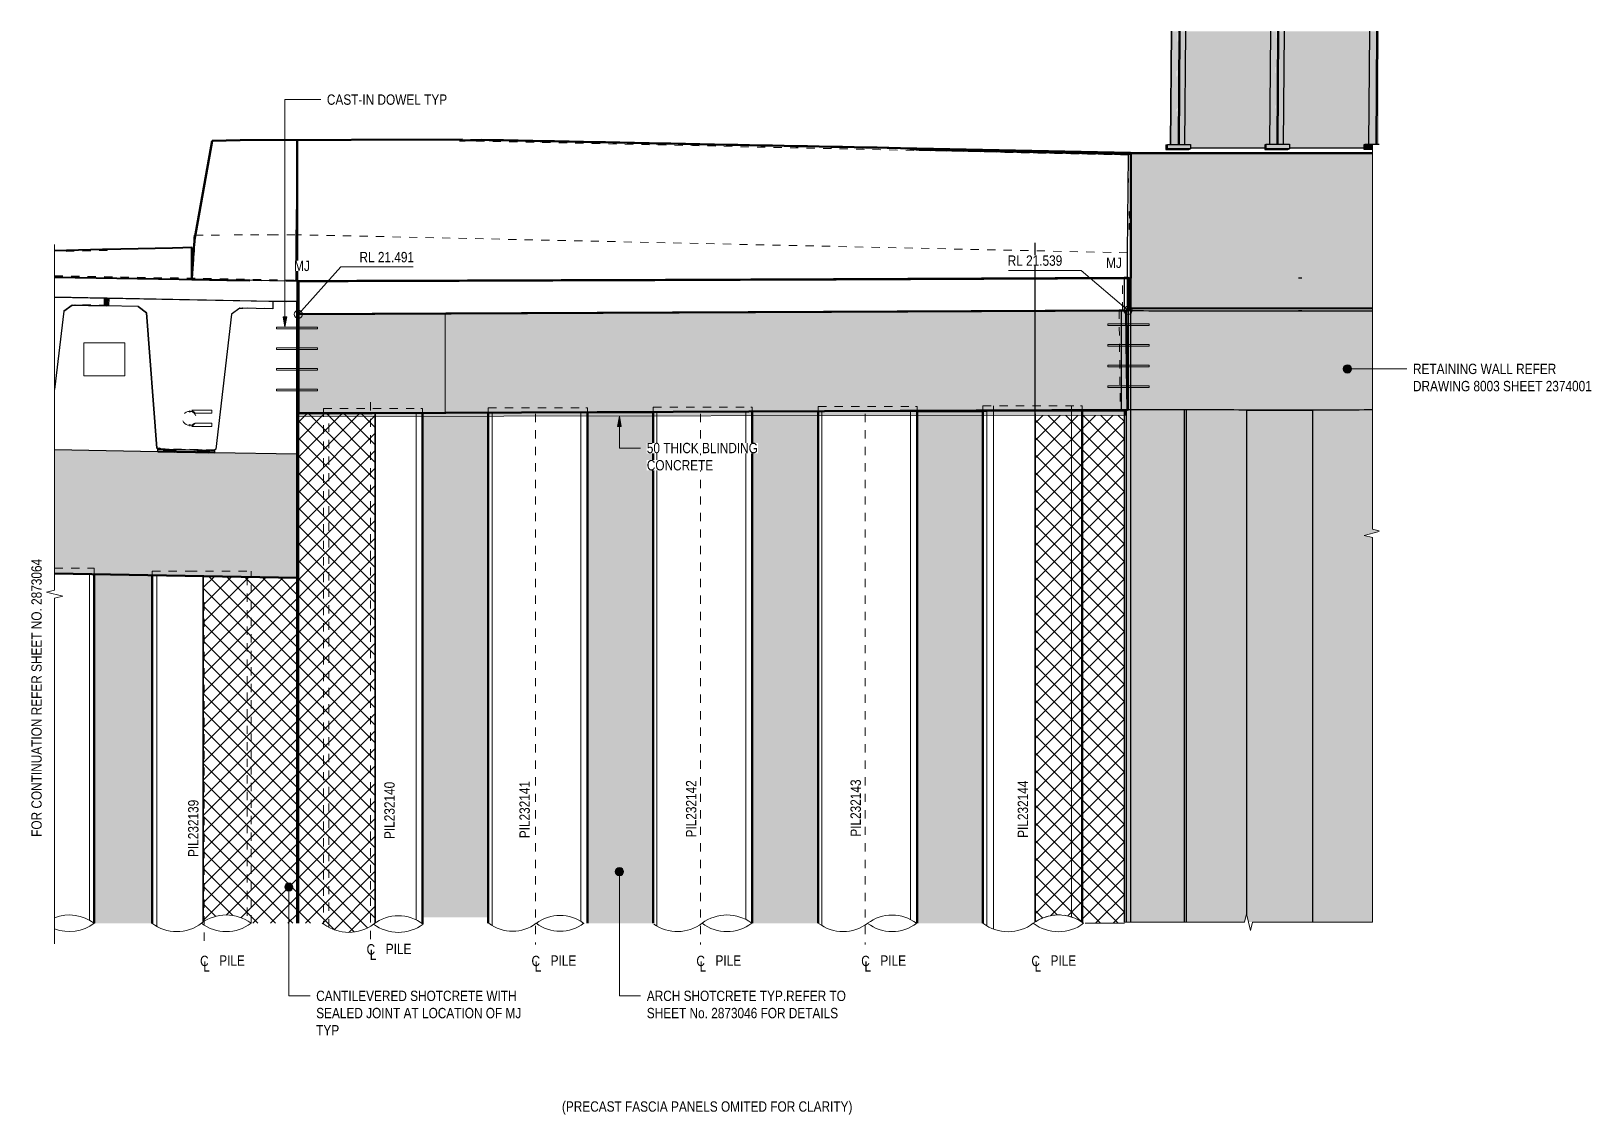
# Model space of a CAD drawing. Header units: metres. Extents: x 0 to 40, y 3 to 550.
# Drawn here: x 21.13 to 40.02, y 11.8 to 24.92 of the extents above; entities outside this region: 3.
import ezdxf

# ---------------------------------------------------------------- set-up
doc = ezdxf.new("R2010")
doc.units = ezdxf.units.M
for name, pattern in [('Dash', [0.00635, 0.003175, -0.003175]), ('JacobsCenter', [0.015, 0.009, -0.0015, 0.003, -0.0015]), ('JacobsDash', [0.0045, 0.003, -0.0015])]:
    doc.linetypes.add(name, pattern=pattern)
for name, color, linetype, lineweight in [('A-ANNO-NOTE', 7, 'Continuous', 9), ('A-DETL', 7, 'Continuous', 13), ('A-DETL-GENF', 7, 'Continuous', 9), ('A-FLOR', 7, 'Continuous', 50), ('A-FLOR-HDLN', 7, 'JacobsDash', 18), ('A-FLOR-PATT', 7, 'Continuous', 50), ('A-GENM', 7, 'Continuous', 35), ('A-GENM-HDLN', 7, 'JacobsDash', 18), ('C-TOPO', 7, 'Continuous', 9), ('C-TOPO-HDLN', 7, 'Dash', 9), ('G-ANNO-DIMS', 7, 'Continuous', 9), ('G-ANNO-TEXT', 7, 'Continuous', 9), ('S-BEAM', 7, 'Continuous', 50), ('S-BEAM-HDLN', 7, 'JacobsDash', 18), ('S-FNDN', 7, 'Continuous', 50), ('S-FNDN-HDLN', 7, 'JacobsDash', 18), ('S-FNDN-IDEN', 7, 'Continuous', 18)]:
    doc.layers.add(name, color=color, linetype=linetype, lineweight=lineweight)
doc.styles.add('Arial Narrow', font='ARIALN.TTF', dxfattribs={"height": 0.0035})
doc.styles.add('Arial Narrow_1', font='ARIALN.TTF', dxfattribs={"height": 0.005})
doc.styles.add('Arial Narrow_2', font='ARIALN.TTF', dxfattribs={"height": 0.125})
pattern_1 = [(45.027, (29.35308, 22.209), (-0.1061654, 0.1058675), []), (134.973, (29.35308, 22.209), (-0.1061654, -0.1058675), [])]

msp = doc.modelspace()

# ---------------------------------------------------------------- texts
at = {"layer": 'A-ANNO-NOTE', "char_height": 0.125, "attachment_point": 1, "style": 'Arial Narrow_2', "bg_fill": 3, "box_fill_scale": 1, "bg_fill_color": 256, "bg_fill_true_color": 13158600, "bg_fill_transparency": 0}
for insert in [(25.4207, 13.8705), (23.4047, 13.73), (27.4167, 13.73), (29.4125, 13.73), (31.4081, 13.73), (33.4681, 13.73)]:
    msp.add_mtext('PILE', dxfattribs=dict(at, insert=insert))
at = {"layer": 'G-ANNO-TEXT', "attachment_point": 1, "bg_fill": 3, "box_fill_scale": 1, "bg_fill_color": 256, "bg_fill_true_color": 13158600, "bg_fill_transparency": 0}
for s, insert, char_height, style in [('(PRECAST FASCIA PANELS OMITED FOR CLARITY)', (27.5536, 11.9625), 0.125, 'Arial Narrow_2'), ('1.', (0.2337, 2.6613), 0.0035, 'Arial Narrow')]:
    msp.add_mtext(s, dxfattribs=dict(at, insert=insert, char_height=char_height, style=style))

# ---------------------------------------------------------------- blocks, each defined once
blk = doc.blocks.new('DesignDataPoint_4points_ - primary-68818771-DRG-2873065 - ABUTMENT B2 ELEVATION')
at = {"layer": 'A-GENM', "color": 21, "lineweight": 25, "true_color": 0xffa3a3}
blk.add_line((-1096.11, 14.132), (-1096.11, 22.358), dxfattribs=at)
blk = doc.blocks.new('DesignDataPoint_4points_ - primary-68818773-DRG-2873065 - ABUTMENT B2 ELEVATION')
at = {"layer": 'A-GENM', "color": 21, "lineweight": 25, "true_color": 0xffa3a3}
blk.add_line((-1094.95, 14.132), (-1094.95, 22.374), dxfattribs=at)
blk = doc.blocks.new('Foundations-Piles - Px-1200-66435275-DRG-2873065 - ABUTMENT B2 ELEVATION')
at = {"layer": 'A-GENM', "lineweight": 25, "true_color": 0xdbdbdb}
for points in [[(-1094.299, 20.334), (-1094.3, 20.334), (-1094.3, 20.334)], [(-1094.279, 14.132), (-1093.576, 14.132), (-1093.551, 14.232), (-1093.545, 14.21), (-1093.545, 20.333), (-1094.279, 20.333), (-1094.279, 14.554)]]:
    blk.add_hatch(color=254, dxfattribs=at).paths.add_polyline_path(points)
at = {"layer": 'A-GENM', "color": 253, "lineweight": 25, "true_color": 0xa3a3a3}
blk.add_line((-1093.545, 14.21), (-1093.545, 20.333), dxfattribs=at)
blk = doc.blocks.new('Foundations-Piles - Px-1200-66435276-DRG-2873065 - ABUTMENT B2 ELEVATION')
at = {"layer": 'A-GENM', "lineweight": 25, "true_color": 0xdbdbdb}
for points in [[(-1092.749, 14.132), (-1092.304, 14.132), (-1092.304, 20.333), (-1092.749, 20.332), (-1092.749, 15.245)], [(-1091.944, 14.132), (-1091.944, 14.132), (-1092.026, 14.132), (-1092.026, 18.79), (-1092.126, 18.815), (-1091.944, 18.86), (-1091.944, 18.87), (-1092.026, 18.89), (-1092.026, 20.333), (-1092.304, 20.332), (-1092.304, 14.132), (-1091.962, 14.132)]]:
    blk.add_hatch(color=254, dxfattribs=at).paths.add_polyline_path(points)
at = {"layer": 'A-GENM', "color": 253, "lineweight": 25, "true_color": 0xa3a3a3}
blk.add_line((-1092.75, 20.332), (-1092.75, 14.132), dxfattribs=at)
blk = doc.blocks.new('StitchPour_RS36B_01 - StitchPour_RS36B_01-61148557-DRG-2873065 - ABUTMENT B2 ELEVATION')
at = {"layer": 'A-GENM', "lineweight": 25, "true_color": 0xf4f4f4}
for points in [[(-1095.03, 21.536), (-1094.99, 21.536), (-1094.99, 21.539), (-1095.03, 21.539), (-1095.03, 21.536)], [(-1093.131, 21.532), (-1092.026, 21.533), (-1092.026, 21.558), (-1094.973, 21.555), (-1094.973, 21.539), (-1094.99, 21.539), (-1094.99, 21.536), (-1094.837, 21.535), (-1093.551, 21.533)]]:
    blk.add_hatch(color=7, dxfattribs=at).paths.add_polyline_path(points)
at = {"layer": 'A-GENM', "color": 253, "lineweight": 25, "true_color": 0xa3a3a3, "flags": 128}
for points in [[(-1094.99, 21.936), (-1094.995, 21.936), (-1095, 21.936), (-1095.005, 21.936), (-1095.01, 21.936), (-1095.015, 21.936), (-1095.02, 21.936), (-1095.025, 21.936), (-1095.03, 21.936)], [(-1095.03, 21.936), (-1095.03, 21.869), (-1095.03, 21.802), (-1095.03, 21.736), (-1095.03, 21.669), (-1095.03, 21.602), (-1095.03, 21.536)], [(-1094.99, 21.536), (-1094.99, 21.602), (-1094.99, 21.669), (-1094.99, 21.736), (-1094.99, 21.802), (-1094.99, 21.869), (-1094.99, 21.936)], [(-1092.921, 21.932), (-1092.9, 21.932), (-1092.881, 21.932)], [(-1095.03, 21.536), (-1095.025, 21.536), (-1095.02, 21.536), (-1095.015, 21.536), (-1095.01, 21.536), (-1095.005, 21.536), (-1095, 21.536), (-1094.995, 21.536), (-1094.99, 21.536)], [(-1092.881, 21.532), (-1092.901, 21.532), (-1092.921, 21.532)]]:
    blk.add_lwpolyline(points, dxfattribs=at)
blk = doc.blocks.new('Barrier-Precast-MPB-03-B - Typical-64000325-DRG-2873065 - ABUTMENT B2 ELEVATION')
at = {"layer": 'A-GENM', "lineweight": 25, "true_color": 0xf4f4f4}
for points in [[(-1094.951, 23.43), (-1092.026, 23.433), (-1092.026, 23.447), (-1094.952, 23.445), (-1094.951, 23.431)], [(-1094.951, 21.57), (-1092.026, 21.573), (-1092.026, 23.433), (-1094.951, 23.43), (-1094.951, 21.918)], [(-1094.973, 21.555), (-1094.952, 21.555), (-1094.951, 21.574), (-1094.951, 21.929), (-1094.973, 21.929), (-1094.973, 21.562)], [(-1094.952, 21.555), (-1092.026, 21.558), (-1092.026, 21.573), (-1094.951, 21.57), (-1094.951, 21.566)]]:
    blk.add_hatch(color=7, dxfattribs=at).paths.add_polyline_path(points)
at = {"layer": 'A-GENM', "color": 253, "lineweight": 25, "true_color": 0xa3a3a3}
for p, q in [((-1094.977, 23.421), (-1094.976, 23.436)), ((-1094.976, 23.436), (-1094.954, 23.445)), ((-1092.026, 23.447), (-1094.954, 23.445)), ((-1094.954, 23.445), (-1094.953, 23.43)), ((-1092.026, 23.433), (-1094.953, 23.43)), ((-1094.953, 23.43), (-1094.951, 21.57)), ((-1094.99, 22.235), (-1094.977, 23.421)), ((-1094.964, 22.735), (-1094.962, 22.735)), ((-1094.964, 22.655), (-1094.962, 22.655)), ((-1094.964, 22.595), (-1094.962, 22.595)), ((-1094.964, 22.515), (-1094.962, 22.515)), ((-1094.99, 21.57), (-1094.99, 22.235)), ((-1094.989, 21.555), (-1094.99, 21.57)), ((-1094.952, 21.555), (-1094.989, 21.555)), ((-1094.951, 21.57), (-1094.952, 21.555)), ((-1092.026, 21.558), (-1094.952, 21.555)), ((-1094.951, 21.57), (-1092.026, 21.573))]:
    blk.add_line(p, q, dxfattribs=at)
for points, knots in [([(-1094.964, 22.733), (-1094.964, 22.733), (-1094.964, 22.733), (-1094.964, 22.732), (-1094.965, 22.731), (-1094.965, 22.729), (-1094.965, 22.727), (-1094.965, 22.726), (-1094.965, 22.725), (-1094.965, 22.724), (-1094.965, 22.722), (-1094.965, 22.72), (-1094.965, 22.718), (-1094.965, 22.715), (-1094.965, 22.712), (-1094.965, 22.709), (-1094.965, 22.706), (-1094.966, 22.701), (-1094.966, 22.694), (-1094.965, 22.686), (-1094.965, 22.681), (-1094.965, 22.677), (-1094.965, 22.674), (-1094.965, 22.672), (-1094.965, 22.669), (-1094.965, 22.667), (-1094.965, 22.664), (-1094.965, 22.661), (-1094.965, 22.66)], [-0.7777778, -0.7777778, -0.7777778, -0.7777778, -0.7760417, -0.7708333, -0.75, -0.7083333, -0.6875, -0.6770833, -0.6666667, -0.6527778, -0.6388889, -0.6111111, -0.5833333, -0.5555556, -0.5277778, -0.5, -0.4722222, -0.4444444, -0.3333333, -0.2777778, -0.2222222, -0.1944444, -0.1666667, -0.1388889, -0.1111111, -0.0833333, -0.0555556, 0, 0, 0, 0]), ([(-1094.965, 22.66), (-1094.965, 22.659), (-1094.964, 22.657), (-1094.964, 22.656), (-1094.964, 22.655), (-1094.964, 22.655), (-1094.964, 22.655), (-1094.964, 22.655), (-1094.963, 22.656), (-1094.963, 22.657), (-1094.963, 22.657), (-1094.963, 22.658), (-1094.963, 22.659), (-1094.963, 22.661), (-1094.963, 22.663), (-1094.963, 22.664), (-1094.963, 22.665), (-1094.963, 22.666), (-1094.962, 22.667), (-1094.962, 22.669), (-1094.962, 22.672), (-1094.962, 22.675), (-1094.962, 22.678), (-1094.962, 22.68), (-1094.962, 22.683), (-1094.962, 22.689), (-1094.962, 22.696), (-1094.962, 22.704), (-1094.962, 22.709), (-1094.962, 22.712), (-1094.962, 22.715), (-1094.962, 22.718), (-1094.962, 22.721), (-1094.963, 22.723), (-1094.963, 22.726), (-1094.963, 22.728), (-1094.963, 22.73)], [-1, -1, -1, -1, -0.958333, -0.916667, -0.895833, -0.885417, -0.875, -0.833333, -0.791667, -0.78125, -0.776042, -0.770833, -0.75, -0.708333, -0.6875, -0.677083, -0.666667, -0.652778, -0.638889, -0.611111, -0.583333, -0.555556, -0.527778, -0.5, -0.472222, -0.444444, -0.333333, -0.277778, -0.222222, -0.194444, -0.166667, -0.138889, -0.111111, -0.083333, -0.055556, 0, 0, 0, 0]), ([(-1094.963, 22.73), (-1094.963, 22.731), (-1094.963, 22.732), (-1094.963, 22.734), (-1094.964, 22.734), (-1094.964, 22.735), (-1094.964, 22.735)], [-1, -1, -1, -1, -0.9583333, -0.9166667, -0.8958333, -0.8888889, -0.8888889, -0.8888889, -0.8888889]), ([(-1094.965, 22.59), (-1094.964, 22.591), (-1094.964, 22.593), (-1094.964, 22.594), (-1094.964, 22.594), (-1094.964, 22.595), (-1094.964, 22.595), (-1094.963, 22.595), (-1094.963, 22.594), (-1094.963, 22.593), (-1094.963, 22.593), (-1094.963, 22.592), (-1094.963, 22.591), (-1094.963, 22.589), (-1094.963, 22.588), (-1094.963, 22.586), (-1094.963, 22.585), (-1094.962, 22.584), (-1094.962, 22.582), (-1094.962, 22.58), (-1094.962, 22.578), (-1094.962, 22.576), (-1094.962, 22.574), (-1094.962, 22.572), (-1094.962, 22.568), (-1094.962, 22.564), (-1094.962, 22.558), (-1094.962, 22.551), (-1094.962, 22.545), (-1094.962, 22.541), (-1094.962, 22.538), (-1094.962, 22.534), (-1094.962, 22.531), (-1094.962, 22.529), (-1094.962, 22.526), (-1094.963, 22.523), (-1094.963, 22.521), (-1094.963, 22.52)], [0, 0, 0, 0, 0.055556, 0.083333, 0.097222, 0.111111, 0.138889, 0.166667, 0.194444, 0.208333, 0.222222, 0.236111, 0.25, 0.277778, 0.305556, 0.319444, 0.333333, 0.347222, 0.361111, 0.388889, 0.416667, 0.430556, 0.444444, 0.472222, 0.5, 0.555556, 0.611111, 0.666667, 0.75, 0.770833, 0.791667, 0.833333, 0.875, 0.895833, 0.916667, 0.958333, 1, 1, 1, 1]), ([(-1094.964, 22.517), (-1094.964, 22.517), (-1094.964, 22.518), (-1094.964, 22.519), (-1094.965, 22.52), (-1094.965, 22.522), (-1094.965, 22.523), (-1094.965, 22.525), (-1094.965, 22.526), (-1094.965, 22.527), (-1094.965, 22.529), (-1094.965, 22.532), (-1094.965, 22.533), (-1094.965, 22.535), (-1094.965, 22.538), (-1094.965, 22.541), (-1094.965, 22.546), (-1094.965, 22.552), (-1094.965, 22.559), (-1094.965, 22.565), (-1094.965, 22.569), (-1094.965, 22.572), (-1094.965, 22.575), (-1094.965, 22.579), (-1094.965, 22.581), (-1094.965, 22.583), (-1094.965, 22.586), (-1094.965, 22.589), (-1094.965, 22.59)], [0.2222222, 0.2222222, 0.2222222, 0.2222222, 0.2361111, 0.25, 0.2777778, 0.3055556, 0.3194444, 0.3333333, 0.3472222, 0.3611111, 0.3888889, 0.4166667, 0.4305556, 0.4444444, 0.4722222, 0.5, 0.5555556, 0.6111111, 0.6666667, 0.75, 0.7708333, 0.7916667, 0.8333333, 0.875, 0.8958333, 0.9166667, 0.9583333, 1, 1, 1, 1]), ([(-1094.963, 22.52), (-1094.963, 22.519), (-1094.963, 22.517), (-1094.963, 22.516), (-1094.963, 22.515), (-1094.963, 22.515), (-1094.963, 22.515)], [0, 0, 0, 0, 0.0555556, 0.0833333, 0.0972222, 0.1111111, 0.1111111, 0.1111111, 0.1111111])]:
    blk.add_open_spline(points, degree=3, knots=knots, dxfattribs=at)
blk = doc.blocks.new('DesignDataPoint_2points_ - primary-62385873-DRG-2873065 - ABUTMENT B2 ELEVATION')
at = {"layer": 'A-GENM', "color": 21, "lineweight": 25, "true_color": 0xffa3a3}
blk.add_line((-1096.11, 14.132), (-1096.11, 14.227), dxfattribs=at)
blk = doc.blocks.new('DesignDataPoint_2points_ - primary-62385875-DRG-2873065 - ABUTMENT B2 ELEVATION')
at = {"layer": 'A-GENM', "color": 21, "lineweight": 25, "true_color": 0xffa3a3}
blk.add_line((-1094.95, 14.132), (-1094.95, 14.241), dxfattribs=at)
blk = doc.blocks.new('SCR_SE_1 - SCR_SE_1-66993702-DRG-2873065 - ABUTMENT B2 ELEVATION')
at = {"layer": 'A-GENM', "lineweight": 25, "true_color": 0xebebeb}
blk.add_hatch(color=7, dxfattribs=at).paths.add_polyline_path([(-1094.228, 23.502), (-1093.329, 23.503), (-1093.329, 23.543), (-1093.31, 23.55), (-1093.272, 23.55), (-1093.259, 24.919), (-1094.287, 24.919), (-1094.3, 23.549), (-1094.228, 23.549), (-1094.228, 23.537)])
at = {"layer": 'A-GENM', "color": 253, "lineweight": 25, "true_color": 0xaeaeae}
blk.add_line((-1093.329, 23.503), (-1094.228, 23.502), dxfattribs=at)
blk = doc.blocks.new('SCR_SE_2 - SCR_SE_2-66993703-DRG-2873065 - ABUTMENT B2 ELEVATION')
at = {"layer": 'A-GENM', "lineweight": 25, "true_color": 0xebebeb}
blk.add_hatch(color=7, dxfattribs=at).paths.add_polyline_path([(-1093.03, 23.503), (-1092.131, 23.504), (-1092.131, 23.544), (-1092.112, 23.551), (-1092.074, 23.551), (-1092.062, 24.919), (-1093.093, 24.919), (-1093.105, 23.55), (-1093.031, 23.55), (-1093.031, 23.537)])
at = {"layer": 'A-GENM', "color": 253, "lineweight": 25, "true_color": 0xaeaeae}
blk.add_line((-1092.132, 23.504), (-1093.03, 23.503), dxfattribs=at)
blk = doc.blocks.new('PLATE ph - PLATE ph-66945816-DRG-2873065 - ABUTMENT B2 ELEVATION')
at = {"layer": 'A-GENM', "lineweight": 25, "true_color": 0xebebeb}
for points in [[(-1094.526, 23.487), (-1094.507, 23.494), (-1094.507, 23.549), (-1094.526, 23.542), (-1094.526, 23.537)], [(-1094.526, 23.487), (-1094.246, 23.487), (-1094.228, 23.494), (-1094.507, 23.494)], [(-1094.507, 23.494), (-1094.228, 23.494), (-1094.228, 23.549), (-1094.507, 23.549), (-1094.507, 23.537)]]:
    blk.add_hatch(color=7, dxfattribs=at).paths.add_polyline_path(points)
at = {"layer": 'A-GENM', "color": 253, "lineweight": 25, "true_color": 0xaeaeae}
for p, q in [((-1094.526, 23.542), (-1094.507, 23.549)), ((-1094.526, 23.542), (-1094.526, 23.487)), ((-1094.507, 23.494), (-1094.526, 23.487)), ((-1094.526, 23.487), (-1094.246, 23.487)), ((-1094.507, 23.549), (-1094.228, 23.549)), ((-1094.507, 23.494), (-1094.507, 23.549)), ((-1094.228, 23.494), (-1094.507, 23.494)), ((-1094.246, 23.487), (-1094.228, 23.494)), ((-1094.228, 23.549), (-1094.228, 23.494))]:
    blk.add_line(p, q, dxfattribs=at)
blk = doc.blocks.new('PLATE ph - PLATE ph-V1-DRG-2873065 - ABUTMENT B2 ELEVATION')
at = {"layer": 'A-GENM', "lineweight": 25, "true_color": 0xebebeb}
for points in [[(-1092.131, 23.489), (-1092.112, 23.496), (-1092.113, 23.551), (-1092.131, 23.544), (-1092.131, 23.503)], [(-1092.131, 23.489), (-1092.026, 23.489), (-1092.026, 23.496), (-1092.113, 23.496)], [(-1092.112, 23.496), (-1092.026, 23.496), (-1092.026, 23.547), (-1091.944, 23.547), (-1091.944, 23.551), (-1092.113, 23.551), (-1092.113, 23.503)]]:
    blk.add_hatch(color=7, dxfattribs=at).paths.add_polyline_path(points)
at = {"layer": 'A-GENM', "color": 253, "lineweight": 25, "true_color": 0xaeaeae}
for p, q in [((-1092.131, 23.544), (-1092.113, 23.551)), ((-1092.131, 23.544), (-1092.131, 23.489)), ((-1092.112, 23.496), (-1092.131, 23.489)), ((-1092.131, 23.489), (-1092.026, 23.489)), ((-1092.113, 23.551), (-1091.944, 23.551)), ((-1092.112, 23.496), (-1092.113, 23.551)), ((-1092.026, 23.496), (-1092.112, 23.496))]:
    blk.add_line(p, q, dxfattribs=at)
blk = doc.blocks.new('POST_2420_1C_360UB - 1C-68560598-DRG-2873065 - ABUTMENT B2 ELEVATION')
at = {"layer": 'A-GENM', "lineweight": 25, "true_color": 0xebebeb}
for points in [[(-1094.472, 23.549), (-1094.471, 23.549), (-1094.459, 24.919), (-1094.46, 24.919), (-1094.472, 23.549)], [(-1094.471, 23.549), (-1094.401, 23.549), (-1094.389, 24.919), (-1094.459, 24.919), (-1094.471, 23.549)], [(-1094.401, 23.549), (-1094.389, 23.549), (-1094.377, 24.919), (-1094.388, 24.919), (-1094.401, 23.549)], [(-1094.389, 23.549), (-1094.373, 23.549), (-1094.366, 24.919), (-1094.376, 24.919), (-1094.389, 23.549)], [(-1094.373, 23.549), (-1094.365, 23.549), (-1094.358, 24.919), (-1094.366, 24.919), (-1094.373, 23.549)], [(-1094.365, 23.549), (-1094.3, 23.549), (-1094.287, 24.919), (-1094.358, 24.919), (-1094.359, 24.74), (-1094.365, 23.549)]]:
    blk.add_hatch(color=7, dxfattribs=at).paths.add_polyline_path(points)
at = {"layer": 'A-GENM', "color": 253, "lineweight": 25, "true_color": 0xaeaeae}
for p, q in [((-1094.46, 24.919), (-1094.472, 23.549)), ((-1094.459, 24.919), (-1094.471, 23.549)), ((-1094.373, 23.549), (-1094.366, 24.919)), ((-1094.358, 24.919), (-1094.365, 23.549)), ((-1094.287, 24.919), (-1094.3, 23.549))]:
    blk.add_line(p, q, dxfattribs=at)
blk = doc.blocks.new('POST_2220_1B_310UB - 1B-68560599-DRG-2873065 - ABUTMENT B2 ELEVATION')
at = {"layer": 'A-GENM', "lineweight": 25, "true_color": 0xebebeb}
for points in [[(-1093.272, 23.55), (-1093.271, 23.55), (-1093.258, 24.919), (-1093.259, 24.919), (-1093.272, 23.55)], [(-1093.271, 23.55), (-1093.203, 23.55), (-1093.191, 24.919), (-1093.258, 24.919), (-1093.271, 23.55)], [(-1093.203, 23.55), (-1093.191, 23.55), (-1093.178, 24.919), (-1093.19, 24.919), (-1093.203, 23.55)], [(-1093.191, 23.55), (-1093.178, 23.55), (-1093.17, 24.919), (-1093.178, 24.919), (-1093.191, 23.55)], [(-1093.178, 23.55), (-1093.171, 23.55), (-1093.163, 24.919), (-1093.17, 24.919), (-1093.178, 23.55)], [(-1093.171, 23.55), (-1093.105, 23.55), (-1093.093, 24.919), (-1093.161, 24.919), (-1093.169, 23.969), (-1093.171, 23.55)]]:
    blk.add_hatch(color=7, dxfattribs=at).paths.add_polyline_path(points)
h = blk.add_hatch(color=7, dxfattribs=at)
h.paths.add_polyline_path([(-1093.173, 24.364), (-1093.173, 24.364), (-1093.173, 24.364)])
h.paths.add_polyline_path([(-1093.168, 24.123), (-1093.161, 24.919), (-1093.163, 24.919), (-1093.168, 24.126)])
at = {"layer": 'A-GENM', "color": 253, "lineweight": 25, "true_color": 0xaeaeae}
for p, q in [((-1093.259, 24.919), (-1093.272, 23.55)), ((-1093.258, 24.919), (-1093.271, 23.55)), ((-1093.178, 23.55), (-1093.17, 24.919)), ((-1093.163, 24.919), (-1093.171, 23.55)), ((-1093.093, 24.919), (-1093.105, 23.55))]:
    blk.add_line(p, q, dxfattribs=at)
blk = doc.blocks.new('POST_2020_1B_310UB - 1B-68560600-DRG-2873065 - ABUTMENT B2 ELEVATION')
at = {"layer": 'A-GENM', "lineweight": 25, "true_color": 0xebebeb}
for points in [[(-1092.074, 23.551), (-1092.005, 23.551), (-1091.993, 24.919), (-1092.061, 24.919), (-1092.074, 23.551)], [(-1092.074, 23.551), (-1092.074, 23.551), (-1092.061, 24.919), (-1092.062, 24.919), (-1092.074, 23.551)], [(-1092.005, 23.551), (-1091.993, 23.551), (-1091.981, 24.919), (-1091.993, 24.919), (-1092.005, 23.551)], [(-1091.993, 23.551), (-1091.981, 23.551), (-1091.973, 24.919), (-1091.981, 24.919), (-1091.993, 23.551)], [(-1091.981, 23.551), (-1091.974, 23.551), (-1091.966, 24.919), (-1091.973, 24.919), (-1091.981, 23.551)], [(-1091.974, 23.551), (-1091.944, 23.551), (-1091.944, 24.919), (-1091.964, 24.919), (-1091.972, 23.95), (-1091.974, 23.551)], [(-1091.971, 24.124), (-1091.964, 24.919), (-1091.966, 24.919), (-1091.971, 24.136)]]:
    blk.add_hatch(color=7, dxfattribs=at).paths.add_polyline_path(points)
at = {"layer": 'A-GENM', "color": 253, "lineweight": 25, "true_color": 0xaeaeae}
for p, q in [((-1092.061, 24.919), (-1092.074, 23.551)), ((-1092.062, 24.919), (-1092.074, 23.551)), ((-1091.981, 23.551), (-1091.973, 24.919)), ((-1091.966, 24.919), (-1091.974, 23.551))]:
    blk.add_line(p, q, dxfattribs=at)
blk = doc.blocks.new('T2DPAA-T2D-C3S-RS-M3D-100334_rvt-2-DRG-2873065 - ABUTMENT B2 ELEVATION')
at = {"layer": 'A-GENM', "lineweight": 5, "true_color": 0xefefdf}
h = blk.add_hatch(color=254, dxfattribs=at)
h.paths.add_polyline_path([(-1094.977, 21.535), (-1094.977, 21.535), (-1094.989, 21.536)])
h.paths.add_polyline_path([(-1094.992, 20.336), (-1094.977, 20.336), (-1094.977, 21.535), (-1095.006, 21.535), (-1094.993, 20.428)])
blk.add_hatch(color=254, dxfattribs=at).paths.add_polyline_path([(-1093.036, 20.332), (-1092.026, 20.333), (-1092.026, 21.533), (-1092.065, 21.533), (-1093.036, 21.532), (-1094.006, 21.533), (-1094.977, 21.536), (-1094.977, 20.336), (-1093.691, 20.333)])
at = {"layer": 'A-GENM', "lineweight": 5, "true_color": 0xf2f6f2}
for points in [[(-1095.027, 14.132), (-1095.003, 14.132), (-1095.003, 20.335), (-1095.027, 20.335), (-1095.027, 14.554)], [(-1095.003, 14.132), (-1094.301, 14.132), (-1094.301, 20.334), (-1094.992, 20.335), (-1094.992, 20.335), (-1095.003, 20.335), (-1095.003, 14.554)], [(-1094.288, 14.132), (-1094.279, 14.132), (-1094.279, 20.334), (-1094.301, 20.333), (-1094.301, 14.132), (-1094.29, 14.132)], [(-1093.259, 14.132), (-1092.749, 14.132), (-1092.749, 20.332), (-1093.545, 20.332), (-1093.545, 14.21), (-1093.526, 14.132), (-1093.39, 14.132)], [(-1092.749, 14.132), (-1092.749, 20.332), (-1092.749, 20.332), (-1092.749, 14.132)]]:
    blk.add_hatch(color=7, dxfattribs=at).paths.add_polyline_path(points)
at = {"layer": 'A-GENM', "color": 253, "lineweight": 25, "true_color": 0xa3a3a3}
for p, q in [((-1095.063, 20.336), (-1095.063, 21.536)), ((-1095.027, 14.132), (-1095.027, 20.336)), ((-1095.003, 14.132), (-1095.003, 20.336)), ((-1094.301, 14.132), (-1094.301, 20.334)), ((-1094.279, 20.334), (-1094.279, 14.132)), ((-1093.545, 20.332), (-1092.749, 20.332)), ((-1092.75, 20.332), (-1092.75, 14.132)), ((-1092.749, 20.332), (-1092.749, 14.132))]:
    blk.add_line(p, q, dxfattribs=at)
at = {"layer": 'A-GENM', "color": 253, "lineweight": 25, "true_color": 0xa3a3a3, "flags": 128}
for points in [[(-1094.977, 21.536), (-1094.989, 21.536), (-1095.001, 21.536), (-1095.014, 21.536), (-1095.026, 21.536), (-1095.038, 21.536), (-1095.051, 21.536), (-1095.063, 21.536)], [(-1094.977, 20.336), (-1094.977, 20.469), (-1094.977, 20.602), (-1094.977, 20.736), (-1094.977, 20.869), (-1094.977, 21.002), (-1094.977, 21.136), (-1094.977, 21.269), (-1094.977, 21.402), (-1094.977, 21.536)], [(-1092.944, 21.532), (-1092.924, 21.532), (-1092.904, 21.532), (-1092.884, 21.532), (-1092.867, 21.532)], [(-1095.063, 20.336), (-1095.051, 20.336), (-1095.038, 20.336), (-1095.026, 20.336), (-1095.014, 20.336), (-1095.001, 20.336), (-1094.989, 20.336), (-1094.977, 20.336)], [(-1094.279, 20.334), (-1094.29, 20.334), (-1094.301, 20.334)], [(-1092.867, 20.332), (-1092.888, 20.332), (-1092.908, 20.332), (-1092.928, 20.332), (-1092.944, 20.332)]]:
    blk.add_lwpolyline(points, dxfattribs=at)
at = {"layer": 'A-GENM', "color": 253, "lineweight": 25, "true_color": 0xa3a3a3}
for points, knots in [([(-1094.977, 21.536), (-1094.653, 21.535), (-1094.006, 21.533), (-1093.036, 21.532), (-1092.376, 21.532), (-1092.039, 21.533), (-1092.026, 21.533)], [0, 0, 0, 0, 0.05, 0.1, 0.15, 0.152036, 0.152036, 0.152036, 0.152036]), ([(-1094.301, 20.334), (-1094.394, 20.334), (-1094.582, 20.334), (-1094.811, 20.335), (-1094.947, 20.335), (-1094.989, 20.335)], [0, 0, 0, 0, 0.4, 0.8, 0.9796583, 0.9796583, 0.9796583, 0.9796583]), ([(-1092.026, 20.333), (-1092.039, 20.333), (-1092.376, 20.332), (-1093.036, 20.332), (-1094.006, 20.333), (-1094.653, 20.335), (-1094.977, 20.336)], [0.847964, 0.847964, 0.847964, 0.847964, 0.85, 0.9, 0.95, 1, 1, 1, 1])]:
    blk.add_open_spline(points, degree=3, knots=knots, dxfattribs=at)
for points in [[(-1095.027, 20.335), (-1095.03, 20.335), (-1095.034, 20.335), (-1095.038, 20.335)], [(-1094.839, 20.335), (-1094.871, 20.335), (-1094.902, 20.335), (-1094.933, 20.335)], [(-1092.944, 20.332), (-1092.953, 20.332), (-1092.961, 20.332), (-1092.97, 20.332)]]:
    blk.add_open_spline(points, degree=3, dxfattribs=at)
for name, p in [('POST_2420_1C_360UB - 1C-68560598-DRG-2873065 - ABUTMENT B2 ELEVATION', (0, 0)), ('SCR_SE_1 - SCR_SE_1-66993702-DRG-2873065 - ABUTMENT B2 ELEVATION', (0, 0)), ('POST_2220_1B_310UB - 1B-68560599-DRG-2873065 - ABUTMENT B2 ELEVATION', (0, 0)), ('SCR_SE_2 - SCR_SE_2-66993703-DRG-2873065 - ABUTMENT B2 ELEVATION', (0, 0)), ('POST_2020_1B_310UB - 1B-68560600-DRG-2873065 - ABUTMENT B2 ELEVATION', (0, 0)), ('Barrier-Precast-MPB-03-B - Typical-64000325-DRG-2873065 - ABUTMENT B2 ELEVATION', (0, 0)), ('PLATE ph - PLATE ph-66945816-DRG-2873065 - ABUTMENT B2 ELEVATION', (0, 0)), ('PLATE ph - PLATE ph-66945816-DRG-2873065 - ABUTMENT B2 ELEVATION', (1.197, 0.001)), ('PLATE ph - PLATE ph-V1-DRG-2873065 - ABUTMENT B2 ELEVATION', (0, 0)), ('DesignDataPoint_4points_ - primary-68818771-DRG-2873065 - ABUTMENT B2 ELEVATION', (0, 0)), ('DesignDataPoint_4points_ - primary-68818773-DRG-2873065 - ABUTMENT B2 ELEVATION', (0, 0)), ('StitchPour_RS36B_01 - StitchPour_RS36B_01-61148557-DRG-2873065 - ABUTMENT B2 ELEVATION', (0, 0)), ('Foundations-Piles - Px-1200-66435275-DRG-2873065 - ABUTMENT B2 ELEVATION', (0, 0)), ('Foundations-Piles - Px-1200-66435276-DRG-2873065 - ABUTMENT B2 ELEVATION', (0, 0)), ('DesignDataPoint_2points_ - primary-62385873-DRG-2873065 - ABUTMENT B2 ELEVATION', (0, 0)), ('DesignDataPoint_2points_ - primary-62385875-DRG-2873065 - ABUTMENT B2 ELEVATION', (0, 0))]:
    blk.add_blockref(name, p, dxfattribs=at)
blk = doc.blocks.new('01_SFO_FRP_Pile_CastInPlace_CS_BR08 - CAST-IN-PLACE PILE - 1200-8642320-DRG-2873065 - ABUTMENT B2 ELEVATION')
at = {"layer": 'S-FNDN'}
blk.add_line((-1106.798, 18.332), (-1106.798, 14.117), dxfattribs=at)
at = {"layer": 'S-FNDN-HDLN'}
for p, q in [((-1106.798, 18.382), (-1106.798, 18.332)), ((-1106.798, 18.382), (-1106.353, 18.382)), ((-1106.353, 18.382), (-1105.598, 18.382)), ((-1105.598, 14.118), (-1105.598, 18.382))]:
    blk.add_line(p, q, dxfattribs=at)
blk = doc.blocks.new('01_SFO_FRP_Pile_CastInPlace_CS_BR08 - CAST-IN-PLACE PILE - 1200-8642276-DRG-2873065 - ABUTMENT B2 ELEVATION')
at = {"layer": 'S-FNDN'}
blk.add_line((-1107.498, 14.118), (-1107.498, 18.345), dxfattribs=at)
at = {"layer": 'S-FNDN-HDLN'}
for p in [(-1107.978, 18.417), (-1107.498, 18.345)]:
    blk.add_line(p, (-1107.498, 18.417), dxfattribs=at)
blk = doc.blocks.new('06_SFR_GCT_Girder_SuperT_BR08Edge_CS - Super T - 1815-6255747-DRG-2873065 - ABUTMENT B2 ELEVATION')
at = {"layer": 'S-BEAM-HDLN', "color": 8, "lineweight": 25, "true_color": 0x808080}
for p, q in [((-1106.698, 19.859), (-1106.728, 19.859)), ((-1106.04, 19.847), (-1106.697, 19.859))]:
    blk.add_line(p, q, dxfattribs=at)
blk = doc.blocks.new('01_SFO_FRP_Pile_CastInPlace_CS_BR08 - CAST-IN-PLACE PILE - 1200-8642364-DRG-2873065 - ABUTMENT B2 ELEVATION')
at = {"layer": 'S-FNDN'}
blk.add_line((-1103.524, 14.113), (-1103.524, 20.298), dxfattribs=at)
at = {"layer": 'S-FNDN-HDLN'}
for p, q in [((-1104.724, 20.35), (-1104.724, 14.108)), ((-1104.724, 20.35), (-1103.544, 20.35)), ((-1103.544, 20.35), (-1103.524, 20.35)), ((-1103.524, 20.298), (-1103.524, 20.35))]:
    blk.add_line(p, q, dxfattribs=at)
blk = doc.blocks.new('01_SFO_FRP_Pile_CastInPlace_CS_BR08 - CAST-IN-PLACE PILE - 1200-8661263-DRG-2873065 - ABUTMENT B2 ELEVATION')
at = {"layer": 'S-FNDN'}
for p, q in [((-1102.728, 20.302), (-1102.728, 14.118)), ((-1101.528, 14.118), (-1101.528, 20.307))]:
    blk.add_line(p, q, dxfattribs=at)
at = {"layer": 'S-FNDN-HDLN'}
for p, q in [((-1102.728, 20.359), (-1102.728, 20.302)), ((-1102.728, 20.359), (-1101.548, 20.359)), ((-1101.548, 20.359), (-1101.528, 20.359)), ((-1101.528, 20.307), (-1101.528, 20.359))]:
    blk.add_line(p, q, dxfattribs=at)
blk = doc.blocks.new('01_SFO_FRP_Pile_CastInPlace_CS_BR08 - CAST-IN-PLACE PILE - 1200-8642427-DRG-2873065 - ABUTMENT B2 ELEVATION')
at = {"layer": 'S-FNDN'}
for p, q in [((-1100.732, 20.31), (-1100.732, 14.118)), ((-1099.532, 14.118), (-1099.532, 20.316))]:
    blk.add_line(p, q, dxfattribs=at)
at = {"layer": 'S-FNDN-HDLN'}
for p, q in [((-1100.732, 20.368), (-1100.732, 20.31)), ((-1100.732, 20.368), (-1099.552, 20.368)), ((-1099.552, 20.368), (-1099.532, 20.368)), ((-1099.532, 20.316), (-1099.532, 20.368))]:
    blk.add_line(p, q, dxfattribs=at)
blk = doc.blocks.new('01_SFO_FRP_Pile_CastInPlace_CS_BR08 - CAST-IN-PLACE PILE - 1200-8642486-DRG-2873065 - ABUTMENT B2 ELEVATION')
at = {"layer": 'S-FNDN'}
for p, q in [((-1098.736, 20.319), (-1098.736, 14.118)), ((-1097.536, 14.118), (-1097.536, 20.324))]:
    blk.add_line(p, q, dxfattribs=at)
at = {"layer": 'S-FNDN-HDLN'}
for p, q in [((-1098.736, 20.377), (-1098.736, 20.319)), ((-1098.736, 20.377), (-1097.556, 20.377)), ((-1097.556, 20.377), (-1097.536, 20.377)), ((-1097.536, 20.324), (-1097.536, 20.377))]:
    blk.add_line(p, q, dxfattribs=at)
blk = doc.blocks.new('20_SFR_WSC_ShotcreteWall_ArchFlatBack_Datum - ArchWall_PileSize_1200-8656876-DRG-2873065 - ABUTMENT B2 ELEVATION')
at = {"layer": 'A-GENM', "true_color": 0x9ab29e}
blk.add_hatch(color=253, dxfattribs=at).paths.add_polyline_path([(-1106.798, 14.117), (-1106.798, 18.331), (-1107.498, 18.344), (-1107.498, 14.118), (-1106.8, 14.118)])
at = {"layer": 'A-DETL', "color": 7, "lineweight": 9, "true_color": 0xffffff}
for p, q in [((-1107.557, 14.156), (-1107.557, 18.345)), ((-1106.739, 18.33), (-1106.739, 14.079))]:
    blk.add_line(p, q, dxfattribs=at)
at = {"layer": 'A-GENM', "color": 252, "true_color": 0x888888, "flags": 128}
blk.add_lwpolyline([(-1106.798, 18.331), (-1106.896, 18.333), (-1106.996, 18.335), (-1107.097, 18.337), (-1107.199, 18.338), (-1107.301, 18.34), (-1107.401, 18.342), (-1107.498, 18.344)], dxfattribs=at)
at = {"layer": 'A-GENM-HDLN', "color": 252, "true_color": 0x888888}
for p, q in [((-1107.498, 18.344), (-1107.498, 14.118)), ((-1107.498, 18.344), (-1107.498, 18.344)), ((-1106.798, 14.117), (-1106.798, 18.331)), ((-1106.798, 18.331), (-1106.798, 18.331))]:
    blk.add_line(p, q, dxfattribs=at)
at = {"layer": 'A-GENM-HDLN', "color": 252, "true_color": 0x888888, "flags": 128}
for points in [[(-1107.557, 18.345), (-1107.529, 18.345), (-1107.509, 18.344), (-1107.498, 18.344)], [(-1106.798, 18.331), (-1106.787, 18.331), (-1106.768, 18.33), (-1106.739, 18.33)]]:
    blk.add_lwpolyline(points, dxfattribs=at)
blk = doc.blocks.new('Generic Models 1 - Generic Models 1-7441683-DRG-2873065 - ABUTMENT B2 ELEVATION')
at = {"layer": 'A-DETL', "color": 7, "lineweight": 9, "true_color": 0xffffff}
for q in [(-1105.024, 21.894), (-1094.973, 21.939)]:
    blk.add_line((-1097.651, 21.927), q, dxfattribs=at)
at = {"layer": 'S-BEAM'}
for p, q in [((-1094.973, 21.929), (-1094.973, 21.539)), ((-1105.024, 21.894), (-1105.024, 21.494)), ((-1094.973, 21.539), (-1097.65, 21.527)), ((-1105.024, 21.494), (-1097.65, 21.527))]:
    blk.add_line(p, q, dxfattribs=at)
at = {"layer": 'S-BEAM-HDLN', "color": 8, "true_color": 0x808080}
for p, q in [((-1095.05, 21.539), (-1095.05, 21.939)), ((-1094.973, 21.939), (-1094.973, 21.929))]:
    blk.add_line(p, q, dxfattribs=at)
blk = doc.blocks.new('01_SFO_FRP_Pile_CastInPlace_CS_BR08 - CAST-IN-PLACE PILE - 1200-8642523-DRG-2873065 - ABUTMENT B2 ELEVATION')
at = {"layer": 'A-DETL', "color": 7, "lineweight": 9, "true_color": 0xffffff}
for p, q in [((-1096.614, 14.048), (-1096.614, 20.384)), ((-1095.668, 20.384), (-1095.668, 14.194))]:
    blk.add_line(p, q, dxfattribs=at)
at = {"layer": 'S-FNDN'}
for p, q in [((-1096.741, 20.328), (-1096.741, 14.118)), ((-1095.541, 14.131), (-1095.541, 20.333))]:
    blk.add_line(p, q, dxfattribs=at)
at = {"layer": 'S-FNDN-HDLN'}
for p, q in [((-1096.741, 20.384), (-1096.741, 20.328)), ((-1096.741, 20.384), (-1095.561, 20.384)), ((-1095.561, 20.384), (-1095.541, 20.384)), ((-1095.541, 20.333), (-1095.541, 20.384))]:
    blk.add_line(p, q, dxfattribs=at)
blk = doc.blocks.new('20_SFR_WSC_ShotcreteWall_ArchFlatBack_Datum - ArchWall_PileSize_1200-8656932-DRG-2873065 - ABUTMENT B2 ELEVATION')
at = {"layer": 'A-GENM', "true_color": 0x9ab29e}
for points in [[(-1103.51, 14.108), (-1103.51, 14.19), (-1102.741, 14.19), (-1102.741, 14.118), (-1102.728, 14.118), (-1102.728, 20.301), (-1102.887, 20.301), (-1103.524, 20.298), (-1103.524, 14.113), (-1103.517, 14.108), (-1103.514, 14.108)], [(-1102.728, 14.118), (-1102.728, 14.118), (-1102.728, 14.554)]]:
    blk.add_hatch(color=253, dxfattribs=at).paths.add_polyline_path(points)
at = {"layer": 'A-DETL', "color": 7, "lineweight": 9, "true_color": 0xffffff}
for p, q in [((-1103.603, 14.159), (-1103.603, 20.302)), ((-1102.683, 20.301), (-1102.683, 14.094))]:
    blk.add_line(p, q, dxfattribs=at)
at = {"layer": 'A-GENM', "color": 252, "true_color": 0x888888}
blk.add_line((-1102.728, 14.118), (-1102.728, 20.301), dxfattribs=at)
at = {"layer": 'A-GENM', "color": 252, "true_color": 0x888888, "flags": 128}
blk.add_lwpolyline([(-1102.728, 20.301), (-1102.78, 20.301), (-1102.817, 20.301)], dxfattribs=at)
at = {"layer": 'A-GENM-HDLN', "color": 252, "true_color": 0x888888}
for p, q in [((-1103.546, 20.302), (-1103.53, 20.302)), ((-1103.53, 20.302), (-1103.53, 14.117)), ((-1102.728, 20.301), (-1102.716, 20.301)), ((-1102.696, 20.301), (-1102.683, 20.301))]:
    blk.add_line(p, q, dxfattribs=at)
at = {"layer": 'A-GENM-HDLN', "color": 252, "true_color": 0x888888, "flags": 128}
blk.add_lwpolyline([(-1102.834, 20.301), (-1102.887, 20.301), (-1102.942, 20.301), (-1102.997, 20.301), (-1103.052, 20.301), (-1103.107, 20.302), (-1103.162, 20.302), (-1103.217, 20.302), (-1103.271, 20.302), (-1103.325, 20.302), (-1103.378, 20.302), (-1103.43, 20.302), (-1103.481, 20.302), (-1103.53, 20.302)], dxfattribs=at)
at = {"layer": 'A-GENM-HDLN', "color": 252, "true_color": 0x888888}
for centre, start_param, end_param in [((-1104.124, 20.303), 2.622281, 2.994533), ((-1102.128, 20.3), 0.016852, 0.327062)]:
    blk.add_ellipse(centre, major_axis=(-0.6, 0.001), ratio=0.000098, start_param=start_param, end_param=end_param, dxfattribs=at)
blk = doc.blocks.new('20_SFR_WSC_ShotcreteWall_ArchFlatBack_Datum - ArchWall_PileSize_1200-8657040-DRG-2873065 - ABUTMENT B2 ELEVATION')
at = {"layer": 'A-GENM', "true_color": 0x9ab29e}
for points in [[(-1100.732, 14.118), (-1100.732, 20.301), (-1101.528, 20.302), (-1101.528, 14.118), (-1100.749, 14.118)], [(-1100.732, 14.118), (-1100.732, 20.301), (-1100.732, 20.301), (-1100.732, 14.118)]]:
    blk.add_hatch(color=253, dxfattribs=at).paths.add_polyline_path(points)
at = {"layer": 'A-DETL', "color": 7, "lineweight": 9, "true_color": 0xffffff}
for p, q in [((-1101.607, 14.14), (-1101.607, 20.302)), ((-1100.688, 20.301), (-1100.688, 14.085))]:
    blk.add_line(p, q, dxfattribs=at)
at = {"layer": 'A-GENM', "color": 252, "true_color": 0x888888}
blk.add_line((-1100.732, 14.118), (-1100.732, 20.301), dxfattribs=at)
at = {"layer": 'A-GENM', "color": 252, "true_color": 0x888888, "flags": 128}
blk.add_lwpolyline([(-1100.732, 20.301), (-1100.785, 20.301), (-1100.838, 20.301), (-1100.892, 20.301), (-1100.946, 20.301), (-1101.001, 20.301), (-1101.056, 20.301), (-1101.112, 20.302), (-1101.167, 20.302), (-1101.221, 20.302), (-1101.276, 20.302), (-1101.329, 20.302), (-1101.382, 20.302), (-1101.434, 20.302), (-1101.485, 20.302), (-1101.528, 20.302)], dxfattribs=at)
at = {"layer": 'A-GENM', "color": 252, "true_color": 0x888888}
blk.add_ellipse((-1100.133, 20.3), major_axis=(-0.6, 0.001), ratio=0.000098, start_param=0.016852, end_param=0.043705, dxfattribs=at)
at = {"layer": 'A-GENM-HDLN', "color": 252, "true_color": 0x888888}
for p, q in [((-1101.55, 20.302), (-1101.535, 20.302)), ((-1101.535, 20.302), (-1101.535, 14.118)), ((-1101.528, 20.302), (-1101.535, 20.302)), ((-1100.732, 20.301), (-1100.72, 20.301)), ((-1100.701, 20.301), (-1100.688, 20.301))]:
    blk.add_line(p, q, dxfattribs=at)
for centre, start_param, end_param in [((-1102.128, 20.303), 2.622281, 2.994533), ((-1100.133, 20.3), 0.043788, 0.327062)]:
    blk.add_ellipse(centre, major_axis=(-0.6, 0.001), ratio=0.000098, start_param=start_param, end_param=end_param, dxfattribs=at)
blk = doc.blocks.new('20_SFR_WSC_ShotcreteWall_ArchFlatBack_Datum - ArchWall_PileSize_1200-8657131-DRG-2873065 - ABUTMENT B2 ELEVATION')
at = {"layer": 'A-GENM', "true_color": 0x9ab29e}
for points in [[(-1098.75, 14.118), (-1098.737, 14.118), (-1098.737, 20.319), (-1099.532, 20.316), (-1099.532, 14.118), (-1098.754, 14.118)], [(-1098.736, 14.118), (-1098.736, 20.319), (-1098.737, 20.319), (-1098.736, 14.118)]]:
    blk.add_hatch(color=253, dxfattribs=at).paths.add_polyline_path(points)
at = {"layer": 'A-DETL', "color": 7, "lineweight": 9, "true_color": 0xffffff}
for p, q in [((-1099.612, 14.163), (-1099.612, 20.32)), ((-1098.692, 20.32), (-1098.692, 14.093))]:
    blk.add_line(p, q, dxfattribs=at)
at = {"layer": 'A-GENM', "color": 252, "true_color": 0x888888}
blk.add_line((-1098.737, 14.118), (-1098.737, 20.319), dxfattribs=at)
at = {"layer": 'A-GENM-HDLN', "color": 252, "true_color": 0x888888}
for p, q in [((-1099.539, 20.32), (-1099.539, 14.118)), ((-1098.737, 20.32), (-1098.735, 20.32)), ((-1098.737, 20.319), (-1098.737, 20.32)), ((-1098.705, 20.32), (-1098.692, 20.32))]:
    blk.add_line(p, q, dxfattribs=at)
for centre, major_axis, start_param, end_param in [((-1100.133, 20.32), (-0.6, 0), 2.622281, 2.994533), ((-1099.078, 20.32), (-1, 0), 1.091979, 1.919406), ((-1098.137, 20.32), (-0.6, 0), 0.016852, 0.327062)]:
    blk.add_ellipse(centre, major_axis=major_axis, ratio=0.000014, start_param=start_param, end_param=end_param, dxfattribs=at)
blk = doc.blocks.new('20_SFR_WSC_ShotcreteWall_ArchFlatBack_Datum - ArchWall_PileSize_1200-8664517-DRG-2873065 - ABUTMENT B2 ELEVATION')
at = {"layer": 'A-GENM', "true_color": 0x9ab29e}
blk.add_hatch(color=253, dxfattribs=at).paths.add_polyline_path([(-1097.522, 13.864), (-1097.522, 14.118), (-1096.741, 14.118), (-1096.741, 20.316), (-1097.536, 20.316), (-1097.536, 14.118), (-1097.523, 14.118), (-1097.523, 13.864)])
at = {"layer": 'A-DETL', "color": 7, "lineweight": 9, "true_color": 0xffffff}
for p, q in [((-1097.616, 14.162), (-1097.616, 20.316)), ((-1096.693, 20.316), (-1096.693, 14.087))]:
    blk.add_line(p, q, dxfattribs=at)
at = {"layer": 'A-GENM', "color": 252, "true_color": 0x888888, "flags": 128}
blk.add_lwpolyline([(-1096.741, 20.316), (-1096.837, 20.316), (-1096.939, 20.316), (-1097.042, 20.316), (-1097.146, 20.316), (-1097.249, 20.316), (-1097.35, 20.316), (-1097.449, 20.316), (-1097.537, 20.316)], dxfattribs=at)
at = {"layer": 'A-GENM-HDLN', "color": 252, "true_color": 0x888888}
for p, q in [((-1097.543, 20.316), (-1097.543, 14.118)), ((-1097.537, 20.316), (-1097.543, 20.316)), ((-1096.738, 20.316), (-1096.74, 20.316)), ((-1096.738, 14.116), (-1096.738, 20.316))]:
    blk.add_line(p, q, dxfattribs=at)
at = {"layer": 'A-GENM-HDLN', "color": 252, "true_color": 0x888888, "flags": 128}
for points in [[(-1097.616, 20.316), (-1097.583, 20.316), (-1097.558, 20.316), (-1097.543, 20.316)], [(-1096.738, 20.316), (-1096.732, 20.316), (-1096.717, 20.316), (-1096.693, 20.316)]]:
    blk.add_lwpolyline(points, dxfattribs=at)
blk = doc.blocks.new('CS_DET_Pile-Column_BreakLine - CS_Tubular BreakLine-6078901-DRG-2873065 - ABUTMENT B2 ELEVATION')
at = {"layer": 'A-DETL-GENF', "lineweight": 18}
for centre, start, end in [((-1105.9, 13.721), 52.9573, 127.0427), ((-1106.5, 14.516), 232.9573, 307.0427), ((-1105.9, 14.516), 232.9573, 307.0427)]:
    blk.add_arc(centre, 0.498, start, end, dxfattribs=at)
blk = doc.blocks.new('CS_DET_Pile-Column_BreakLine - CS_Tubular BreakLine-8018915-DRG-2873065 - ABUTMENT B2 ELEVATION')
at = {"layer": 'A-DETL-GENF', "lineweight": 18}
for centre, start, end in [((-1101.86, 13.737), 52.9573, 127.0427), ((-1102.434, 14.499), 232.9573, 307.0427), ((-1101.86, 14.499), 232.9573, 307.0427)]:
    blk.add_arc(centre, 0.477, start, end, dxfattribs=at)
blk = doc.blocks.new('CS_DET_Pile-Column_BreakLine - CS_Tubular BreakLine-V2-DRG-2873065 - ABUTMENT B2 ELEVATION')
at = {"layer": 'A-DETL-GENF', "lineweight": 18}
for centre, start, end in [((-1099.839, 13.721), 52.9573, 127.0427), ((-1100.439, 14.516), 234.8243, 307.0427), ((-1099.839, 14.516), 232.9573, 307.0427)]:
    blk.add_arc(centre, 0.498, start, end, dxfattribs=at)
blk = doc.blocks.new('CS_DET_Pile-Column_BreakLine - CS_Tubular BreakLine-8083349-DRG-2873065 - ABUTMENT B2 ELEVATION')
at = {"layer": 'A-DETL-GENF', "lineweight": 18}
for centre, start, end in [((-1097.84, 13.725), 52.9573, 127.0427), ((-1098.433, 14.511), 232.9573, 307.0427), ((-1097.84, 14.511), 232.9573, 307.0427)]:
    blk.add_arc(centre, 0.493, start, end, dxfattribs=at)
blk = doc.blocks.new('CS_DET_Pile-Column_BreakLine - CS_Tubular BreakLine-V3-DRG-2873065 - ABUTMENT B2 ELEVATION')
at = {"layer": 'A-DETL-GENF', "lineweight": 18}
for centre, start, end in [((-1103.817, 13.711), 52.9573, 127.0427), ((-1104.417, 14.506), 232.9573, 307.0427), ((-1103.817, 14.506), 232.9573, 307.0427)]:
    blk.add_arc(centre, 0.498, start, end, dxfattribs=at)
blk = doc.blocks.new('BREAK LINE - INPUT VIEW SCALE_R13 - Std Break-8200713-DRG-2873065 - ABUTMENT B2 ELEVATION')
at = {"layer": 'A-DETL-GENF'}
for p, q in [((-1092.026, 23.547), (-1092.026, 18.89)), ((-1091.944, 18.86), (-1092.126, 18.815)), ((-1092.126, 18.815), (-1092.026, 18.79)), ((-1092.026, 18.89), (-1091.944, 18.87)), ((-1092.026, 18.79), (-1092.026, 14.132))]:
    blk.add_line(p, q, dxfattribs=at)
blk = doc.blocks.new('CS_DET_Pile-Column_BreakLine - CS_Tubular BreakLine-V4-DRG-2873065 - ABUTMENT B2 ELEVATION')
at = {"layer": 'A-DETL-GENF', "lineweight": 18}
for centre, start, end in [((-1107.798, 13.721), 52.9573, 111.2221), ((-1107.798, 14.516), 248.7779, 307.0427)]:
    blk.add_arc(centre, 0.498, start, end, dxfattribs=at)
blk = doc.blocks.new('BREAK LINE - INPUT VIEW SCALE_R13 - Std Break-8199541-DRG-2873065 - ABUTMENT B2 ELEVATION')
at = {"layer": 'A-DETL-GENF'}
for p, q in [((-1107.978, 18.153), (-1107.978, 22.338)), ((-1108.078, 18.128), (-1107.978, 18.153)), ((-1107.878, 18.078), (-1108.078, 18.128)), ((-1107.978, 18.053), (-1107.878, 18.078)), ((-1107.978, 13.868), (-1107.978, 18.053))]:
    blk.add_line(p, q, dxfattribs=at)
blk = doc.blocks.new('BREAK LINE - INPUT VIEW SCALE_R13 - Std Break-6079049-DRG-2873065 - ABUTMENT B2 ELEVATION')
at = {"layer": 'A-DETL-GENF'}
for p, q in [((-1093.551, 14.232), (-1093.576, 14.132)), ((-1093.501, 14.032), (-1093.551, 14.232)), ((-1093.576, 14.132), (-1095.026, 14.132)), ((-1093.476, 14.132), (-1093.501, 14.032)), ((-1092.026, 14.132), (-1093.476, 14.132))]:
    blk.add_line(p, q, dxfattribs=at)
blk = doc.blocks.new('CS_DET_Pile-Column_BreakLine - CS_Tubular BreakLine-8083262-DRG-2873065 - ABUTMENT B2 ELEVATION')
at = {"layer": 'A-DETL-GENF', "lineweight": 18}
for centre, start, end in [((-1095.826, 13.714), 52.9573, 127.0427), ((-1096.436, 14.522), 232.9573, 307.0427), ((-1095.826, 14.522), 232.9573, 307.0427)]:
    blk.add_arc(centre, 0.506, start, end, dxfattribs=at)
blk = doc.blocks.new('CS_Annot_Centreline Symbol1 - CS_Annot_Centreline Symbol 2-5069981-DRG-2873065 - ABUTMENT B2 ELEVATION')
at = {"layer": 'A-ANNO-NOTE', "char_height": 0.125, "attachment_point": 1, "style": 'Arial Narrow_2'}
for s, insert, width in [('C  ', (-1106.217, 13.725), 0.22046), ('L', (-1106.178, 13.659), 0.0962)]:
    blk.add_mtext(s, dxfattribs=dict(at, insert=insert, width=width))

# ---------------------------------------------------------------- hatches: boundary and pattern name
at = {"layer": 'A-DETL-GENF', "true_color": 0xc0c0c0}
for points in [[(24.3465, 20.2914), (26.1386, 20.2993), (26.1386, 21.4992), (24.3465, 21.4914), (24.3465, 20.3036)], [(24.3468, 18.3), (24.3468, 19.8003), (21.4119, 19.8539), (21.4119, 18.3536), (23.3235, 18.3187)]]:
    msp.add_hatch(color=9, dxfattribs=at).paths.add_polyline_path(points)
at = {"layer": 'A-DETL-GENF'}
h = msp.add_hatch(dxfattribs=at)
h.set_pattern_fill('FP_5', color=256, style=0, pattern_type=2)
h.set_pattern_definition([(0, (29.37608, 22.209), (0.2032, 0.0508), [0.01676, -0.13564, 0.01676, -0.13564, -0.8128]), (0, (29.37608, 22.209), (0.2032, 0.0508), [-0.3048, 0.01676, -0.28804, 0.01676, -0.13564, -0.3556]), (0, (29.37608, 22.209), (0.2032, 0.0508), [-0.762, 0.01676, -0.08484, 0.01676, -0.23724]), (120, (29.45208, 22.235), (-0.1455941, 0.15057636), [0.01676, -0.13564, 0.01676, -0.13564, -0.8128]), (120, (29.45208, 22.235), (-0.1455941, 0.15057636), [-0.3048, 0.01676, -0.28804, 0.01676, -0.13564, -0.3556]), (120, (29.45208, 22.235), (-0.1455941, 0.15057636), [-0.762, 0.01676, -0.08484, 0.01676, -0.23724]), (240, (29.47708, 22.336), (-0.0576059, -0.20137636), [0.01676, -0.13564, 0.01676, -0.94844]), (240, (29.47708, 22.336), (-0.0576059, -0.20137636), [-0.16916, -0.13564, 0.01676, -0.28804, -0.508]), (240, (29.47708, 22.336), (-0.0576059, -0.20137636), [-0.6096, 0.01676, -0.13564, 0.01676, -0.33884]), (240, (29.47708, 22.336), (-0.0576059, -0.20137636), [-0.77876, -0.08484, 0.01676, -0.23724])])
h.paths.add_polyline_path([(24.3465, 20.2536), (25.8661, 20.2558), (25.8661, 20.298), (24.3465, 20.2914)])
h.paths.add_polyline_path([(26.6625, 20.257), (27.8621, 20.2587), (27.8621, 20.3022), (28.6584, 20.301), (28.6584, 20.2599), (29.858, 20.2616), (29.858, 20.3116), (28.3337, 20.3088), (26.6625, 20.301), (26.6625, 20.2993)])
h.paths.add_polyline_path([(30.6539, 20.2628), (31.8536, 20.2645), (31.8536, 20.3145), (30.6539, 20.3128), (30.6539, 20.2993)])
h.paths.add_polyline_path([(32.6495, 20.2657), (34.3635, 20.2682), (34.3635, 20.3182), (32.6495, 20.3157), (32.6495, 20.2993)])
h.paths.add_polyline_path([(26.1386, 20.2992), (26.1465, 20.2993), (26.1465, 20.3062), (26.1386, 20.3062), (26.1386, 20.2993)])
at = {"layer": 'A-DETL-GENF', "true_color": 0x9ebc9e}
h = msp.add_hatch(dxfattribs=at)
h.set_pattern_fill('FP_4', color=253, style=0, pattern_type=2)
h.set_pattern_definition([(45, (29.37608, 22.209), (-0.106066, 0.106066), []), (135, (29.37608, 22.209), (-0.106066, -0.106066), [])])
h.paths.add_polyline_path([(34.3635, 14.118), (34.3643, 14.118), (34.3643, 14.1321), (34.3635, 14.1321), (34.3635, 20.2682), (33.2851, 20.2666), (33.2851, 14.1364), (33.3017, 14.1456), (33.3201, 14.1575), (33.338, 14.1658), (33.3531, 14.1742), (33.3688, 14.1799), (33.3861, 14.1879), (33.4108, 14.1954), (33.4261, 14.201), (33.4403, 14.2039), (33.4589, 14.2089), (33.4813, 14.2122), (33.5023, 14.2164), (33.5144, 14.217), (33.5277, 14.2189), (33.5568, 14.2189), (33.58, 14.2199), (33.5897, 14.2189), (33.6004, 14.2189), (33.6329, 14.2142), (33.6573, 14.2115), (33.6644, 14.2096), (33.6729, 14.2083), (33.7288, 14.1923), (33.7324, 14.1914), (33.7369, 14.1894), (33.742, 14.1879), (33.808, 14.1575), (33.869, 14.118), (33.9152, 14.118)])
at = {"layer": 'A-FLOR-PATT', "lineweight": 5, "true_color": 0xc0c0c0}
msp.add_hatch(color=9, dxfattribs=at).paths.add_polyline_path([(22.0912, 21.9298), (21.99, 21.932), (21.99, 21.9316)])
h = msp.add_hatch(color=9, dxfattribs=at)
h.paths.add_polyline_path([(23.7773, 21.9005), (23.0734, 21.9135), (23.0734, 21.9128), (23.6317, 21.9031)])
h.paths.add_polyline_path([(23.0734, 21.9128), (23.0734, 21.9135), (22.0912, 21.9298), (23.0717, 21.9128)])
at = {"layer": 'A-GENM', "lineweight": 9, "true_color": 0x888888}
h = msp.add_hatch(dxfattribs=at)
h.set_pattern_fill('FP_2', color=252, style=0, pattern_type=2)
h.set_pattern_definition(pattern_1)
h.paths.add_polyline_path([(25.0084, 14.0093), (25.0792, 14.0195), (25.1477, 14.0398), (25.2127, 14.0696), (25.2926, 14.1214), (25.2926, 20.2942), (24.8182, 20.2935), (24.3633, 20.2914), (24.3633, 14.118), (24.6527, 14.118), (24.6527, 14.1085), (24.6727, 14.1085), (24.7327, 14.0696), (24.7976, 14.0398), (24.8662, 14.0195), (24.9369, 14.0093)])
at = {"layer": 'A-GENM', "lineweight": 9, "true_color": 0x9ab29e}
h = msp.add_hatch(dxfattribs=at)
h.set_pattern_fill('FP_2', color=253, style=0, pattern_type=2)
h.set_pattern_definition(pattern_1)
h.paths.add_polyline_path([(25.0084, 14.0093), (25.0792, 14.0195), (25.1477, 14.0398), (25.2127, 14.0696), (25.2926, 14.1214), (25.2926, 20.2942), (24.8182, 20.2935), (24.3633, 20.2914), (24.3633, 14.118), (24.6527, 14.118), (24.6527, 14.1085), (24.6727, 14.1085), (24.7327, 14.0696), (24.7976, 14.0398), (24.8662, 14.0195), (24.9369, 14.0093)])
h = msp.add_hatch(dxfattribs=at)
h.set_pattern_fill('FP_2', color=253, style=0, pattern_type=2)
h.set_pattern_definition(pattern_1)
h.paths.add_polyline_path([(23.7899, 14.118), (24.345, 14.118), (24.345, 18.3001), (23.8852, 18.3085), (23.2114, 18.3196), (23.2114, 14.132), (23.25, 14.1569), (23.3149, 14.1868), (23.3835, 14.207), (23.4542, 14.2172), (23.5257, 14.2172), (23.5964, 14.207), (23.665, 14.1868), (23.7299, 14.1569)])
h = msp.add_hatch(dxfattribs=at)
h.set_pattern_fill('FP_3', color=253, style=0, pattern_type=2)
h.set_pattern_definition([(89.893, (24.34407965, 22.209), (-0.000598085156, -0.106069068037), []), (90.107, (24.34407965, 22.209), (-0.000598085156, 0.106069068037), [])])
h.paths.add_polyline_path([(24.345, 14.118), (24.3457, 14.118), (24.3457, 18.3001), (24.345, 18.3), (24.345, 15.2454)])
at = {"layer": 'G-ANNO-TEXT'}
for points in [[(24.1999, 21.3357), (24.222, 21.4607), (24.1779, 21.4607)], [(28.2494, 20.2569), (28.2274, 20.1319), (28.2715, 20.1319)]]:
    msp.add_hatch(color=256, dxfattribs=at).paths.add_polyline_path(points)
h = msp.add_hatch(color=256, dxfattribs=at)
edge = h.paths.add_edge_path()
edge.add_arc((37.0617, 20.8306), 0.05, 0, 360)
h = msp.add_hatch(color=256, dxfattribs=at)
edge = h.paths.add_edge_path()
edge.add_arc((28.2494, 14.7435), 0.05, 0, 360)
h = msp.add_hatch(color=256, dxfattribs=at)
edge = h.paths.add_edge_path()
edge.add_arc((24.2473, 14.5579), 0.05, 0, 360)
at = {"layer": 'S-BEAM', "lineweight": 5, "true_color": 0xc0c0c0}
for points in [[(22.017, 21.6855), (22.0377, 21.6867), (21.4119, 21.6985), (21.4119, 21.697), (21.6259, 21.6929)], [(22.0152, 21.5956), (22.0359, 21.5961), (22.0377, 21.6851), (22.0516, 21.686), (22.0516, 21.6864), (22.0377, 21.6861), (22.017, 21.6855), (22.0153, 21.6029)], [(24.0572, 21.6469), (24.0915, 21.6478), (22.0723, 21.686), (22.0377, 21.6851), (23.886, 21.6501)], [(24.0915, 21.6453), (24.0915, 21.6478), (24.0572, 21.6469), (24.0572, 21.6453)], [(26.1465, 20.2993), (34.3985, 20.3354), (34.3841, 21.5354), (26.1465, 21.4993), (26.1465, 20.773)], [(23.3477, 19.8449), (23.3477, 19.8449), (23.3477, 19.845)]]:
    msp.add_hatch(color=9, dxfattribs=at).paths.add_polyline_path(points)
h = msp.add_hatch(color=9, dxfattribs=at)
h.paths.add_polyline_path([(24.3465, 19.8003), (24.3464, 21.6429), (24.3425, 21.6429), (24.3425, 19.8004), (24.3455, 19.8003)])
h.paths.add_polyline_path([(23.3477, 19.8185), (23.3477, 19.8449), (22.6635, 19.8576), (22.6635, 19.831), (23.3235, 19.819)])
h.paths.add_polyline_path([(23.2794, 19.8198), (23.1451, 19.8223), (23.1455, 19.8423), (23.2797, 19.8398)])
h.paths.add_polyline_path([(22.8734, 19.8272), (22.7391, 19.8297), (22.7395, 19.8497), (22.8738, 19.8472), (22.8737, 19.8449)])
h.paths.add_polyline_path([(22.659, 19.8621), (22.6493, 19.8716), (22.5249, 21.511), (22.425, 21.5877), (22.4252, 21.5876), (22.5249, 21.5108), (22.6493, 19.8711), (22.6505, 19.8699)])
h.paths.add_polyline_path([(22.0359, 21.5951), (22.0359, 21.5961), (22.0152, 21.5956), (22.017, 21.5955)])
h.paths.add_polyline_path([(24.0915, 21.6453), (24.2228, 21.6453), (24.0915, 21.6478), (24.0915, 21.6453)])
h.paths.add_polyline_path([(22.0516, 21.6855), (22.0723, 21.686), (22.0516, 21.686), (22.0516, 21.6855)])

# ---------------------------------------------------------------- linework, layer by layer
at = {"layer": 'A-DETL', "lineweight": 50}
for p, q in [((23.1064, 22.3909), (23.3179, 23.5906)), ((23.6564, 23.6006), (23.3179, 23.5906)), ((23.6564, 23.5978), (26.3514, 23.6087)), ((24.3482, 22.9481), (24.3482, 23.6006))]:
    msp.add_line(p, q, dxfattribs=at)
at = {"layer": 'A-DETL', "lineweight": 25}
for p, q in [((23.1064, 22.3056), (23.1064, 22.3909)), ((24.3468, 21.8906), (21.4119, 21.9416)), ((24.3468, 21.6429), (24.3468, 21.8906)), ((21.4119, 21.6985), (24.2228, 21.6453)), ((21.6261, 21.6029), (21.5228, 21.5299)), ((22.425, 21.5877), (21.6261, 21.6029)), ((22.5249, 21.5108), (22.425, 21.5877)), ((23.656, 21.5644), (23.5527, 21.4914)), ((24.0525, 21.5585), (23.656, 21.5644)), ((24.3425, 21.6453), (24.0525, 21.6453)), ((24.0525, 21.6453), (24.0525, 21.5585)), ((24.3425, 19.8004), (24.3425, 21.6453)), ((24.3425, 21.643), (24.3468, 21.6429)), ((21.5228, 21.5299), (21.4119, 20.5795)), ((22.6493, 19.8711), (22.5249, 21.5108)), ((23.5527, 21.4914), (23.3623, 19.8576)), ((21.4119, 19.8539), (22.6635, 19.831)), ((22.6635, 19.8579), (22.6493, 19.8711)), ((22.6635, 19.831), (22.6635, 19.8579)), ((23.3623, 19.8576), (23.3477, 19.8449)), ((23.3477, 19.8449), (23.3477, 19.8185)), ((23.3477, 19.8185), (24.3425, 19.8004))]:
    msp.add_line(p, q, dxfattribs=at)
at = {"layer": 'A-DETL', "linetype": 'JacobsDash', "lineweight": 18}
msp.add_line((34.3406, 21.9388), (24.3417, 21.8936), dxfattribs=at)
at = {"layer": 'A-DETL', "color": 7, "lineweight": 9, "true_color": 0xffffff}
for p, q in [((26.1386, 20.2992), (26.1386, 21.4992)), ((23.3134, 20.3303), (23.0746, 20.3303)), ((23.0746, 20.3303), (23.1121, 20.2928)), ((23.1121, 20.2928), (23.3134, 20.2928)), ((23.3134, 20.2928), (23.3134, 20.3303)), ((23.1121, 20.1723), (23.0746, 20.1348)), ((23.0746, 20.1348), (23.3134, 20.1348)), ((23.3134, 20.1723), (23.1121, 20.1723)), ((23.3134, 20.1348), (23.3134, 20.1723))]:
    msp.add_line(p, q, dxfattribs=at)
at = {"layer": 'A-DETL', "lineweight": 18}
for p, q in [((34.163, 21.3763), (34.663, 21.3763)), ((34.163, 21.3563), (34.163, 21.3763)), ((34.663, 21.3563), (34.163, 21.3563)), ((34.663, 21.3763), (34.663, 21.3563)), ((24.0964, 21.3346), (24.5964, 21.3346)), ((24.0964, 21.3146), (24.0964, 21.3346)), ((24.5964, 21.3146), (24.0964, 21.3146)), ((24.5964, 21.3346), (24.5964, 21.3146)), ((22.2605, 21.145), (21.7651, 21.145)), ((21.7651, 21.145), (21.7651, 20.745)), ((22.2605, 20.745), (22.2605, 21.145)), ((24.0964, 21.0846), (24.5964, 21.0846)), ((24.0964, 21.0646), (24.0964, 21.0846)), ((24.5964, 21.0646), (24.0964, 21.0646)), ((24.5964, 21.0846), (24.5964, 21.0646)), ((34.163, 21.1263), (34.663, 21.1263)), ((34.163, 21.1063), (34.163, 21.1263)), ((34.663, 21.1063), (34.163, 21.1063)), ((34.663, 21.1263), (34.663, 21.1063)), ((24.0964, 20.8346), (24.5964, 20.8346)), ((24.0964, 20.8146), (24.0964, 20.8346)), ((24.5964, 20.8146), (24.0964, 20.8146)), ((24.5964, 20.8346), (24.5964, 20.8146)), ((34.163, 20.8763), (34.663, 20.8763)), ((34.163, 20.8563), (34.163, 20.8763)), ((34.663, 20.8563), (34.163, 20.8563)), ((34.663, 20.8763), (34.663, 20.8563)), ((21.7651, 20.745), (22.2605, 20.745)), ((34.163, 20.6263), (34.663, 20.6263)), ((34.163, 20.6063), (34.163, 20.6263)), ((34.663, 20.6063), (34.163, 20.6063)), ((34.663, 20.6263), (34.663, 20.6063)), ((24.0964, 20.5846), (24.5964, 20.5846)), ((24.0964, 20.5646), (24.0964, 20.5846)), ((24.5964, 20.5646), (24.0964, 20.5646)), ((24.5964, 20.5846), (24.5964, 20.5646))]:
    msp.add_line(p, q, dxfattribs=at)
at = {"layer": 'A-DETL', "linetype": 'JacobsCenter'}
for p, q in [((25.2377, 20.4277), (25.2377, 13.9277)), ((27.2337, 20.2873), (27.2337, 13.8635)), ((29.2296, 20.2873), (29.2296, 13.8635)), ((31.2251, 20.2873), (31.2251, 13.8635)), ((33.2851, 20.2873), (33.2851, 14.1349)), ((23.2218, 18.0061), (23.2218, 13.8635))]:
    msp.add_line(p, q, dxfattribs=at)
at = {"layer": 'A-DETL', "lineweight": 9}
for p, q in [((34.3699, 20.3182), (24.3425, 20.3036)), ((24.3425, 20.3036), (24.3425, 20.2536)), ((24.3425, 20.2536), (34.3699, 20.2682)), ((34.3699, 20.2682), (34.3699, 20.3182))]:
    msp.add_line(p, q, dxfattribs=at)
at = {"layer": 'A-DETL', "color": 253, "lineweight": 9, "true_color": 0x9ebc9e}
for p, q in [((34.3868, 20.2682), (33.2851, 20.2666)), ((33.2851, 20.2666), (33.2851, 14.1364)), ((34.3868, 14.1321), (34.3868, 20.2682)), ((33.889, 14.118), (34.3643, 14.118))]:
    msp.add_line(p, q, dxfattribs=at)
for start, end in [(112.72871, 116.58043), (104.1767, 108.016), (95.63126, 99.43559), (87.09062, 90.82861), (78.55359, 82.17239), (70.01938, 73.4079), (61.48743, 64.31877), (121.29014, 123.43259)]:
    msp.add_arc((33.5641, 13.7139), 0.5062, start, end, dxfattribs=at)
at = {"layer": 'A-FLOR'}
for p, q in [((34.4377, 23.4454), (31.6521, 23.5037)), ((34.4387, 23.4308), (31.876, 23.4844)), ((24.3482, 22.9475), (24.3482, 21.8924)), ((31.7734, 21.9182), (34.4387, 21.9294)), ((23.0734, 21.9135), (23.4966, 21.9057)), ((23.5003, 21.906), (23.5034, 21.9056)), ((23.5034, 21.9056), (23.7773, 21.9005))]:
    msp.add_line(p, q, dxfattribs=at)
at = {"layer": 'A-FLOR', "lineweight": 18}
msp.add_line((22.0124, 21.9316), (22.0912, 21.9298), dxfattribs=at)
at = {"layer": 'A-FLOR', "flags": 128}
for points in [[(26.584, 23.6033), (26.5161, 23.6009), (26.4482, 23.5985), (26.3802, 23.5962), (26.3123, 23.5938)], [(31.876, 23.4844), (31.8014, 23.4908), (31.7268, 23.4973), (31.6521, 23.5037)], [(34.4377, 23.4454), (34.4382, 23.4381), (34.4387, 23.4308)], [(24.3482, 22.9475), (24.3467, 22.8242), (24.3452, 22.701), (24.3437, 22.5777), (24.3422, 22.4545)], [(24.3422, 22.4545), (24.3422, 22.3844), (24.3421, 22.3143), (24.342, 22.2441), (24.342, 22.174), (24.3419, 22.1039), (24.3419, 22.0338), (24.3418, 21.9637), (24.3417, 21.902)], [(24.3417, 21.8936), (24.345, 21.893), (24.3482, 21.8924)]]:
    msp.add_lwpolyline(points, dxfattribs=at)
at = {"layer": 'A-FLOR'}
for points, knots in [([(31.6521, 23.5037), (30.9013, 23.5181), (29.2119, 23.5508), (27.5226, 23.5844), (26.584, 23.6033)], [0, 0, 0, 0, 0.4444444, 1, 1, 1, 1]), ([(34.4387, 23.4308), (34.4387, 23.2084), (34.4387, 22.7079), (34.4387, 22.2074), (34.4387, 21.9294)], [0, 0, 0, 0, 0.4444444, 1, 1, 1, 1]), ([(23.1093, 22.4494), (23.1057, 22.3984), (23.0987, 22.2963), (23.0868, 22.1177), (23.0784, 21.9901), (23.0734, 21.9135)], [0, 0, 0, 0, 0.2857143, 0.5714286, 1, 1, 1, 1]), ([(24.3482, 21.8924), (25.4483, 21.8957), (27.9233, 21.9036), (30.3984, 21.9127), (31.7734, 21.9182)], [0, 0, 0, 0, 0.4444444, 1, 1, 1, 1])]:
    msp.add_open_spline(points, degree=3, knots=knots, dxfattribs=at)
at = {"layer": 'A-FLOR-HDLN'}
for p, q in [((34.414, 23.42), (26.3132, 23.5938)), ((31.7893, 23.4918), (26.6215, 23.6025)), ((34.4152, 23.4356), (31.7908, 23.4918)), ((34.4001, 22.2362), (24.3422, 22.4545)), ((21.4119, 21.9581), (24.3462, 21.905)), ((21.4119, 21.9452), (21.995, 21.932)), ((34.4001, 21.9295), (24.3417, 21.8936)), ((23.4936, 21.9061), (23.4962, 21.9058)), ((24.0849, 21.8954), (24.0871, 21.8951)), ((24.0849, 21.8954), (24.0871, 21.8951)), ((24.1204, 21.8946), (24.1239, 21.8947)), ((24.1254, 21.8948), (24.3464, 21.905)), ((24.3144, 21.8913), (24.3134, 21.8912)), ((24.3417, 21.902), (24.3417, 21.8936)), ((24.3464, 21.905), (24.3464, 21.8906)), ((24.3464, 21.8977), (24.3464, 21.8906))]:
    msp.add_line(p, q, dxfattribs=at)
at = {"layer": 'A-FLOR-HDLN', "flags": 128}
for points in [[(34.414, 23.42), (34.4146, 23.4278), (34.4152, 23.4356)], [(34.4152, 23.4356), (34.4197, 23.4375), (34.4242, 23.4395), (34.4287, 23.4415), (34.4332, 23.4434), (34.4376, 23.4454)], [(34.4001, 22.2362), (34.4016, 22.3677), (34.4032, 22.4993), (34.4047, 22.6308), (34.4063, 22.7624), (34.4078, 22.8939), (34.4094, 23.0254), (34.4109, 23.157), (34.4125, 23.2885), (34.414, 23.42)], [(34.4001, 21.9295), (34.4001, 22.0062), (34.4001, 22.0829), (34.4001, 22.1595), (34.4001, 22.2362)], [(34.4324, 21.9294), (34.429, 21.9294), (34.4242, 21.9294), (34.4194, 21.9294), (34.4145, 21.9295), (34.4097, 21.9295), (34.4049, 21.9295), (34.4001, 21.9295)]]:
    msp.add_lwpolyline(points, dxfattribs=at)
at = {"layer": 'A-FLOR-HDLN'}
for points, knots in [([(23.1093, 22.4494), (23.1127, 22.4494), (23.1228, 22.4495), (23.1392, 22.4496), (23.1581, 22.4497), (23.1768, 22.4498), (23.1954, 22.4498), (23.2141, 22.4499), (23.2329, 22.45), (23.2579, 22.4501), (23.2892, 22.4503), (23.3207, 22.4504), (23.3458, 22.4505), (23.3647, 22.4506), (23.3836, 22.4507), (23.4087, 22.4508), (23.4403, 22.4509), (23.4707, 22.451), (23.4887, 22.4511), (23.4941, 22.4511)], [-0.032755919, -0.032755919, -0.032755919, -0.032755919, -0.0325, -0.032, -0.0315, -0.031, -0.0305, -0.03, -0.0295, -0.029, -0.028, -0.027, -0.0265, -0.026, -0.0255, -0.025, -0.024, -0.023, -0.022571916, -0.022571916, -0.022571916, -0.022571916]), ([(24.085, 22.4534), (24.0687, 22.4533), (24.0362, 22.4532), (23.9872, 22.453), (23.9467, 22.4529), (23.9142, 22.4527), (23.8896, 22.4526), (23.8639, 22.4525), (23.838, 22.4524), (23.813, 22.4523), (23.7903, 22.4522), (23.7685, 22.4522), (23.7494, 22.4521), (23.7326, 22.452), (23.715, 22.452), (23.6922, 22.4519), (23.6704, 22.4518), (23.6544, 22.4517), (23.6393, 22.4517), (23.6214, 22.4516), (23.5993, 22.4515), (23.5747, 22.4514), (23.549, 22.4513), (23.5234, 22.4512), (23.5069, 22.4511), (23.4987, 22.4511)], [0, 0, 0, 0, 0.0833333, 0.1666667, 0.25, 0.2916667, 0.3333333, 0.375, 0.4166667, 0.4583333, 0.5, 0.5416667, 0.5833333, 0.6041667, 0.625, 0.6666667, 0.7083333, 0.7291667, 0.75, 0.7916667, 0.8333333, 0.875, 0.9166667, 0.9583333, 1, 1, 1, 1]), ([(24.3215, 22.4543), (24.3171, 22.4543), (24.3013, 22.4542), (24.2745, 22.4541), (24.2415, 22.454), (24.209, 22.4539), (24.1757, 22.4537), (24.1421, 22.4536), (24.1119, 22.4535), (24.0929, 22.4534), (24.085, 22.4534)], [0.0006503053, 0.0006503053, 0.0006503053, 0.0006503053, 0.0009974519, 0.0018812682, 0.0027650844, 0.0036489006, 0.0045327169, 0.0054165331, 0.0063003494, 0.006925868, 0.006925868, 0.006925868, 0.006925868]), ([(23.1437, 21.9123), (23.1379, 21.9124), (23.1262, 21.9126), (23.1144, 21.9128), (23.1084, 21.9129), (23.1083, 21.9129)], [-0.166666667, -0.166666667, -0.166666667, -0.166666667, -0.125, -0.083333333, -0.082410612, -0.082410612, -0.082410612, -0.082410612]), ([(23.2129, 21.9111), (23.2013, 21.9113), (23.184, 21.9116), (23.1667, 21.9119), (23.1608, 21.912), (23.1607, 21.912)], [-0.33333333, -0.33333333, -0.33333333, -0.33333333, -0.25, -0.20833333, -0.20762907, -0.20762907, -0.20762907, -0.20762907])]:
    msp.add_open_spline(points, degree=3, knots=knots, dxfattribs=at)
for points in [[(23.2829, 21.9099), (23.2719, 21.9101), (23.261, 21.9103), (23.25, 21.9105)], [(23.3531, 21.9087), (23.3487, 21.9087), (23.3443, 21.9088), (23.3399, 21.9089)]]:
    msp.add_open_spline(points, degree=3, dxfattribs=at)
at = {"layer": 'A-GENM', "color": 252, "true_color": 0x888888}
for p, q in [((24.3633, 20.2915), (24.3633, 14.118)), ((25.2926, 20.2942), (24.8352, 20.2935)), ((25.2926, 14.1214), (25.2926, 20.2942)), ((23.2114, 18.3196), (23.2114, 14.132)), ((23.8567, 18.3089), (23.2114, 18.3196)), ((24.345, 14.118), (24.345, 18.3001)), ((24.3457, 18.3001), (24.3457, 14.118))]:
    msp.add_line(p, q, dxfattribs=at)
at = {"layer": 'A-GENM-HDLN', "color": 252, "true_color": 0x888888}
for p, q in [((24.8013, 20.2934), (24.3633, 20.2928)), ((24.3633, 20.2928), (24.3633, 20.2915)), ((24.364, 20.2928), (24.3633, 20.2928)), ((24.364, 14.118), (24.364, 20.2928)), ((24.7324, 14.0698), (24.7324, 20.2934)), ((23.7411, 18.3106), (23.7411, 14.1496)), ((24.0013, 18.3063), (23.7411, 18.3106)), ((24.345, 18.3009), (23.9137, 18.308)), ((24.3457, 18.3006), (24.0583, 18.3054)), ((24.345, 18.3001), (24.345, 18.3009)), ((24.345, 18.3009), (24.3457, 18.3006)), ((24.3457, 18.3006), (24.3457, 18.3001))]:
    msp.add_line(p, q, dxfattribs=at)
at = {"layer": 'A-GENM-HDLN', "color": 252, "true_color": 0x888888, "flags": 128}
msp.add_lwpolyline([(23.7411, 18.3106), (23.7034, 18.3113), (23.6551, 18.3121), (23.5972, 18.3131), (23.531, 18.3142), (23.4851, 18.315)], dxfattribs=at)
at = {"layer": 'C-TOPO', "lineweight": 40}
for p, q in [((22.8373, 22.2926), (22.2142, 22.2801)), ((22.9653, 22.2968), (22.8373, 22.2926)), ((23.0717, 22.2997), (22.9653, 22.2968)), ((23.0717, 21.9136), (23.0717, 22.2997)), ((21.99, 22.2745), (21.4119, 22.2601)), ((22.0575, 22.2763), (21.99, 22.2745)), ((22.2142, 22.2801), (22.0575, 22.2763)), ((21.4119, 21.9418), (22.9199, 21.9164)), ((22.9199, 21.9164), (23.0717, 21.9136))]:
    msp.add_line(p, q, dxfattribs=at)
at = {"layer": 'C-TOPO'}
for p, q in [((23.0734, 21.9135), (23.0717, 21.9136)), ((23.5004, 21.906), (23.4965, 21.9061))]:
    msp.add_line(p, q, dxfattribs=at)
at = {"layer": 'C-TOPO-HDLN'}
for p, q in [((24.3464, 22.3286), (24.3464, 22.3261)), ((24.3464, 22.3261), (24.3464, 22.326)), ((24.3464, 22.2934), (24.3464, 22.2928)), ((24.3464, 22.2928), (24.3464, 22.2925)), ((22.05, 22.2646), (21.4793, 22.2504)), ((21.4119, 21.9567), (24.3071, 21.9032)), ((21.4119, 21.9486), (22.909, 21.9166)), ((23.1606, 21.912), (23.1094, 21.9129)), ((23.25, 21.9105), (23.2129, 21.9111)), ((23.3398, 21.9089), (23.2829, 21.9099)), ((23.4965, 21.9061), (23.3531, 21.9087)), ((24.3149, 21.8913), (23.5004, 21.906)), ((24.3074, 21.9032), (24.3464, 21.9025)), ((24.3464, 21.8941), (24.3149, 21.8913)), ((24.321, 21.8911), (24.3149, 21.8913))]:
    msp.add_line(p, q, dxfattribs=at)
at = {"layer": 'G-ANNO-DIMS', "lineweight": 18}
for p, q in [((24.876, 22.0646), (25.7511, 22.0646)), ((33.8385, 22.0223), (32.9578, 22.0223)), ((34.4069, 21.5391), (33.8385, 22.0223))]:
    msp.add_line(p, q, dxfattribs=at)
for centre in [(24.3625, 21.4915), (34.4069, 21.5391)]:
    msp.add_circle(centre, 0.05, dxfattribs=at)
at = {"layer": 'G-ANNO-TEXT'}
for p, q in [((24.1999, 24.0907), (24.6331, 24.0907)), ((24.1999, 21.3357), (24.1999, 24.0907)), ((24.222, 21.4607), (24.1779, 21.4607)), ((24.1779, 21.4607), (24.1999, 21.3357)), ((24.1999, 21.3357), (24.222, 21.4607)), ((37.0617, 20.8306), (37.7805, 20.8306)), ((28.2494, 20.2569), (28.2274, 20.1319)), ((28.2715, 20.1319), (28.2494, 20.2569)), ((28.2494, 20.2569), (28.2494, 19.8726)), ((28.2274, 20.1319), (28.2715, 20.1319)), ((28.2494, 19.8726), (28.5059, 19.8726)), ((28.2494, 14.7435), (28.2494, 13.2398)), ((24.2473, 14.5579), (24.2473, 13.2398)), ((24.2473, 13.2398), (24.5037, 13.2398)), ((28.2494, 13.2398), (28.5059, 13.2398))]:
    msp.add_line(p, q, dxfattribs=at)
for centre in [(37.0617, 20.8306), (28.2494, 14.7435), (24.2473, 14.5579)]:
    msp.add_circle(centre, 0.05, dxfattribs=at)
at = {"layer": 'S-BEAM', "lineweight": 25}
for p, q in [((22.017, 21.6855), (21.4119, 21.697)), ((21.5229, 21.5299), (21.6259, 21.6029)), ((21.6259, 21.6029), (22.0152, 21.5956)), ((22.0152, 21.5956), (22.017, 21.6855)), ((22.0359, 21.5961), (22.0152, 21.5956)), ((22.0497, 21.6864), (22.017, 21.6855)), ((22.0377, 21.6851), (22.0359, 21.5951)), ((22.0377, 21.6851), (22.0723, 21.686)), ((24.0572, 21.6469), (22.0377, 21.6851)), ((22.0516, 21.6864), (22.0516, 21.6855)), ((22.4252, 21.5877), (22.5251, 21.5108)), ((24.0915, 21.6478), (24.0572, 21.6469)), ((24.0572, 21.6453), (24.0572, 21.6469)), ((24.0915, 21.6478), (24.0915, 21.6453)), ((22.5251, 21.5108), (22.6493, 19.8711)), ((22.6635, 19.8579), (23.3477, 19.8449))]:
    msp.add_line(p, q, dxfattribs=at)
at = {"layer": 'S-BEAM'}
for p, q in [((24.3465, 19.8003), (24.3465, 21.6429)), ((26.1465, 21.4993), (24.3628, 21.4915)), ((24.3659, 21.492), (24.3628, 21.4915)), ((24.3628, 21.4915), (24.3628, 20.2915)), ((27.1381, 21.5041), (24.3659, 21.492)), ((26.1465, 21.4993), (34.3841, 21.5354)), ((27.1381, 21.5041), (34.2977, 21.5354)), ((34.3728, 21.5354), (34.2977, 21.5354)), ((34.3925, 20.8364), (34.3841, 21.5354)), ((34.3925, 20.8354), (34.3925, 20.8364)), ((34.3985, 20.3354), (34.3925, 20.8354)), ((23.0524, 20.316), (23.0442, 20.316)), ((24.3628, 20.2915), (26.1465, 20.2993)), ((26.1465, 20.2993), (34.3985, 20.3354)), ((23.0442, 20.148), (23.0524, 20.148)), ((23.3477, 19.8185), (22.6635, 19.831)), ((24.3468, 19.8003), (24.3425, 19.8004)), ((24.3468, 18.3), (24.3468, 19.8003)), ((21.4119, 18.3536), (24.3468, 18.3))]:
    msp.add_line(p, q, dxfattribs=at)
at = {"layer": 'S-BEAM-HDLN', "color": 8, "lineweight": 25, "true_color": 0x808080}
for p, q in [((21.627, 21.603), (21.6606, 21.6039)), ((21.6606, 21.6039), (21.6584, 21.6024)), ((22.0496, 21.5965), (21.6606, 21.6039)), ((22.0498, 21.5965), (22.0359, 21.5961)), ((22.0365, 21.5951), (22.0704, 21.596)), ((22.0516, 21.6854), (22.0498, 21.5965)), ((22.0704, 21.596), (22.0723, 21.686)), ((23.656, 21.5644), (23.6903, 21.5654)), ((23.6903, 21.5654), (23.6884, 21.564)), ((24.0525, 21.5585), (23.6903, 21.5654)), ((22.6493, 19.8711), (22.6838, 19.872)), ((22.6646, 19.8579), (22.6979, 19.8588)), ((22.6979, 19.8588), (22.6838, 19.872)), ((22.6979, 19.8588), (23.3495, 19.8464))]:
    msp.add_line(p, q, dxfattribs=at)
at = {"layer": 'S-BEAM-HDLN', "color": 8, "true_color": 0x808080}
for p, q in [((24.3448, 18.3001), (24.3448, 21.643)), ((24.3659, 20.292), (24.3659, 21.492)), ((34.2977, 21.5354), (34.3122, 20.3354)), ((23.089, 20.316), (23.0525, 20.316)), ((24.3631, 20.2915), (24.3659, 20.292)), ((24.6345, 20.2932), (24.3659, 20.292)), ((26.4653, 20.3012), (24.6756, 20.2933)), ((27.1381, 20.3041), (26.4847, 20.3013)), ((34.3122, 20.3354), (27.1381, 20.3041)), ((34.3872, 20.3354), (34.3122, 20.3354)), ((23.0525, 20.148), (23.0878, 20.148))]:
    msp.add_line(p, q, dxfattribs=at)
at = {"layer": 'S-BEAM-HDLN', "color": 8, "true_color": 0x808080, "flags": 128}
for points in [[(23.0442, 20.148), (23.0238, 20.1504), (23.0045, 20.1576), (22.9876, 20.1691), (22.974, 20.1843), (22.9644, 20.2022), (22.9595, 20.2219), (22.9595, 20.2421), (22.9644, 20.2618), (22.974, 20.2797), (22.9876, 20.2949), (23.0045, 20.3064), (23.0238, 20.3136), (23.0442, 20.316)], [(23.0442, 20.316), (23.0646, 20.3136), (23.0838, 20.3064), (23.1007, 20.2949), (23.1143, 20.2797), (23.1239, 20.2618), (23.1288, 20.2421), (23.1288, 20.2219), (23.1239, 20.2022), (23.1143, 20.1843), (23.1007, 20.1691), (23.0838, 20.1576), (23.0646, 20.1504), (23.0442, 20.148)]]:
    msp.add_lwpolyline(points, dxfattribs=at)
at = {"layer": 'S-FNDN'}
for p, q in [((22.7395, 19.8497), (22.7391, 19.8297)), ((22.8664, 19.8474), (22.7395, 19.8497)), ((22.866, 19.8274), (22.8664, 19.8474)), ((22.8664, 19.8474), (22.8738, 19.8472)), ((22.8734, 19.8272), (22.8738, 19.8472)), ((23.1455, 19.8423), (23.1451, 19.8223)), ((23.2723, 19.8399), (23.1455, 19.8423)), ((23.272, 19.8199), (23.2723, 19.8399)), ((23.2723, 19.8399), (23.2797, 19.8398)), ((23.2794, 19.8198), (23.2797, 19.8398)), ((22.7391, 19.8297), (22.866, 19.8274)), ((23.1451, 19.8223), (23.272, 19.8199))]:
    msp.add_line(p, q, dxfattribs=at)
at = {"layer": 'S-FNDN-HDLN'}
for p, q in [((22.7503, 19.8295), (22.7506, 19.8495)), ((23.1562, 19.8221), (23.1566, 19.8421))]:
    msp.add_line(p, q, dxfattribs=at)

# ---------------------------------------------------------------- block references
at = {"lineweight": 5}
msp.add_blockref('T2DPAA-T2D-C3S-RS-M3D-100334_rvt-2-DRG-2873065 - ABUTMENT B2 ELEVATION', (1129.3901, 0), dxfattribs=at)
at = {"layer": 'A-ANNO-NOTE'}
for p in [(1131.406, 0.1405), (1129.3901, 0), (1133.402, 0), (1135.3979, 0), (1137.3934, 0), (1139.4534, 0)]:
    msp.add_blockref('CS_Annot_Centreline Symbol1 - CS_Annot_Centreline Symbol 2-5069981-DRG-2873065 - ABUTMENT B2 ELEVATION', p, dxfattribs=at)
at = {"layer": 'A-DETL', "color": 7, "lineweight": 9, "true_color": 0xffffff}
for name in ['Generic Models 1 - Generic Models 1-7441683-DRG-2873065 - ABUTMENT B2 ELEVATION', '01_SFO_FRP_Pile_CastInPlace_CS_BR08 - CAST-IN-PLACE PILE - 1200-8642523-DRG-2873065 - ABUTMENT B2 ELEVATION']:
    msp.add_blockref(name, (1129.3901, 0), dxfattribs=at)
at = {"layer": 'A-DETL-GENF'}
for name in ['BREAK LINE - INPUT VIEW SCALE_R13 - Std Break-8200713-DRG-2873065 - ABUTMENT B2 ELEVATION', 'BREAK LINE - INPUT VIEW SCALE_R13 - Std Break-8199541-DRG-2873065 - ABUTMENT B2 ELEVATION', 'CS_DET_Pile-Column_BreakLine - CS_Tubular BreakLine-V4-DRG-2873065 - ABUTMENT B2 ELEVATION', 'CS_DET_Pile-Column_BreakLine - CS_Tubular BreakLine-6078901-DRG-2873065 - ABUTMENT B2 ELEVATION', 'CS_DET_Pile-Column_BreakLine - CS_Tubular BreakLine-V3-DRG-2873065 - ABUTMENT B2 ELEVATION', 'CS_DET_Pile-Column_BreakLine - CS_Tubular BreakLine-8018915-DRG-2873065 - ABUTMENT B2 ELEVATION', 'CS_DET_Pile-Column_BreakLine - CS_Tubular BreakLine-V2-DRG-2873065 - ABUTMENT B2 ELEVATION', 'CS_DET_Pile-Column_BreakLine - CS_Tubular BreakLine-8083349-DRG-2873065 - ABUTMENT B2 ELEVATION', 'CS_DET_Pile-Column_BreakLine - CS_Tubular BreakLine-8083262-DRG-2873065 - ABUTMENT B2 ELEVATION', 'BREAK LINE - INPUT VIEW SCALE_R13 - Std Break-6079049-DRG-2873065 - ABUTMENT B2 ELEVATION']:
    msp.add_blockref(name, (1129.3901, 0), dxfattribs=at)
at = {"layer": 'A-GENM', "color": 7, "true_color": 0xffffff}
for name in ['20_SFR_WSC_ShotcreteWall_ArchFlatBack_Datum - ArchWall_PileSize_1200-8656932-DRG-2873065 - ABUTMENT B2 ELEVATION', '20_SFR_WSC_ShotcreteWall_ArchFlatBack_Datum - ArchWall_PileSize_1200-8657040-DRG-2873065 - ABUTMENT B2 ELEVATION', '20_SFR_WSC_ShotcreteWall_ArchFlatBack_Datum - ArchWall_PileSize_1200-8657131-DRG-2873065 - ABUTMENT B2 ELEVATION', '20_SFR_WSC_ShotcreteWall_ArchFlatBack_Datum - ArchWall_PileSize_1200-8664517-DRG-2873065 - ABUTMENT B2 ELEVATION', '20_SFR_WSC_ShotcreteWall_ArchFlatBack_Datum - ArchWall_PileSize_1200-8656876-DRG-2873065 - ABUTMENT B2 ELEVATION']:
    msp.add_blockref(name, (1129.3901, 0), dxfattribs=at)
at = {"layer": 'S-BEAM-HDLN', "color": 8, "lineweight": 25, "true_color": 0x808080}
msp.add_blockref('06_SFR_GCT_Girder_SuperT_BR08Edge_CS - Super T - 1815-6255747-DRG-2873065 - ABUTMENT B2 ELEVATION', (1129.3901, 0), dxfattribs=at)
at = {"layer": 'S-FNDN-HDLN'}
for name in ['01_SFO_FRP_Pile_CastInPlace_CS_BR08 - CAST-IN-PLACE PILE - 1200-8642364-DRG-2873065 - ABUTMENT B2 ELEVATION', '01_SFO_FRP_Pile_CastInPlace_CS_BR08 - CAST-IN-PLACE PILE - 1200-8661263-DRG-2873065 - ABUTMENT B2 ELEVATION', '01_SFO_FRP_Pile_CastInPlace_CS_BR08 - CAST-IN-PLACE PILE - 1200-8642427-DRG-2873065 - ABUTMENT B2 ELEVATION', '01_SFO_FRP_Pile_CastInPlace_CS_BR08 - CAST-IN-PLACE PILE - 1200-8642486-DRG-2873065 - ABUTMENT B2 ELEVATION', '01_SFO_FRP_Pile_CastInPlace_CS_BR08 - CAST-IN-PLACE PILE - 1200-8642276-DRG-2873065 - ABUTMENT B2 ELEVATION', '01_SFO_FRP_Pile_CastInPlace_CS_BR08 - CAST-IN-PLACE PILE - 1200-8642320-DRG-2873065 - ABUTMENT B2 ELEVATION']:
    msp.add_blockref(name, (1129.3901, 0), dxfattribs=at)

msp.set_redraw_order([(e.dxf.handle, doc.entitydb.next_handle()) for e in msp.query("TEXT MTEXT ATTDEF DIMENSION ARC_DIMENSION")])  # texts and dimensions are drawn at this point

# ---------------------------------------------------------------- next in the draw order: texts
at = {"layer": 'G-ANNO-DIMS', "lineweight": 18, "char_height": 0.125, "attachment_point": 1, "style": 'Arial Narrow_2', "bg_fill": 3, "box_fill_scale": 1, "bg_fill_color": 256, "bg_fill_true_color": 13158600, "bg_fill_transparency": 0}
for s, insert in [('RL 21.491', (25.1025, 22.2462)), ('RL 21.539', (32.9493, 22.2043))]:
    msp.add_mtext(s, dxfattribs=dict(at, insert=insert))
at = {"layer": 'G-ANNO-TEXT', "attachment_point": 1, "bg_fill": 3, "box_fill_scale": 1, "bg_fill_color": 256, "bg_fill_true_color": 13158600, "bg_fill_transparency": 0}
for s, insert, char_height, style in [('CAST-IN DOWEL TYP', (24.7081, 24.1532), 0.125, 'Arial Narrow_2'), ('MJ', (24.3112, 22.1401), 0.125, 'Arial Narrow_2'), ('MJ', (34.1404, 22.1776), 0.125, 'Arial Narrow_2'), ('50 THICK BLINDING', (28.5809, 19.9351), 0.125, 'Arial Narrow_2'), ('CANTILEVERED SHOTCRETE WITH', (24.5787, 13.3023), 0.125, 'Arial Narrow_2'), ('ARCH SHOTCRETE TYP.REFER TO ', (28.5809, 13.3023), 0.125, 'Arial Narrow_2'), ('FOR GENERAL NOTES, REFER TO SHEET No. 2873005 TO 2873010.', (0.2417, 2.6613), 0.0035, 'Arial Narrow')]:
    msp.add_mtext(s, dxfattribs=dict(at, insert=insert, char_height=char_height, style=style))
at = {"layer": 'G-ANNO-TEXT', "insert": (37.8555, 20.8931), "char_height": 0.125, "attachment_point": 1, "style": 'Arial Narrow_2', "bg_fill": 3, "box_fill_scale": 1, "bg_fill_color": 256, "bg_fill_transparency": 0}
msp.add_mtext('RETAINING WALL REFER', dxfattribs=at)
at = {"layer": 'G-ANNO-TEXT', "insert": (21.1308, 15.165), "char_height": 0.125, "attachment_point": 1, "rotation": 90, "style": 'Arial Narrow_2', "bg_fill": 3, "box_fill_scale": 1, "bg_fill_color": 256, "bg_fill_true_color": 13158600, "bg_fill_transparency": 0}
msp.add_mtext('FOR CONTINUATION REFER SHEET NO. 2873064', dxfattribs=at)
at = {"layer": 'S-FNDN-IDEN', "lineweight": 9, "char_height": 0.125, "attachment_point": 1, "rotation": 90, "style": 'Arial Narrow_2', "bg_fill": 3, "box_fill_scale": 1, "bg_fill_color": 256, "bg_fill_true_color": 13158600, "bg_fill_transparency": 0}
for s, insert in [('PIL232140', (25.4032, 15.1389)), ('PIL232141', (27.0392, 15.1482)), ('PIL232142', (29.055, 15.1574)), ('PIL232143', (31.0467, 15.1667)), ('PIL232144', (33.0706, 15.1529)), ('PIL232139', (23.0285, 14.9211))]:
    msp.add_mtext(s, dxfattribs=dict(at, insert=insert))

# ---------------------------------------------------------------- next in the draw order: linework, layer by layer
at = {"layer": 'G-ANNO-DIMS', "lineweight": 18}
msp.add_line((24.3625, 21.4915), (24.876, 22.0646), dxfattribs=at)

# ---------------------------------------------------------------- next in the draw order: texts
at = {"layer": 'G-ANNO-TEXT', "insert": (37.8555, 20.6847), "char_height": 0.125, "attachment_point": 1, "style": 'Arial Narrow_2', "bg_fill": 3, "box_fill_scale": 1, "bg_fill_color": 256, "bg_fill_transparency": 0}
msp.add_mtext('DRAWING 8003 SHEET 2374001', dxfattribs=at)
at = {"layer": 'G-ANNO-TEXT', "attachment_point": 1, "bg_fill": 3, "box_fill_scale": 1, "bg_fill_color": 256, "bg_fill_true_color": 13158600, "bg_fill_transparency": 0}
for s, insert, char_height, style in [('CONCRETE', (28.5809, 19.7267), 0.125, 'Arial Narrow_2'), ('SEALED JOINT AT LOCATION OF MJ ', (24.5787, 13.094), 0.125, 'Arial Narrow_2'), ('SHEET No. 2873046 FOR DETAILS', (28.5809, 13.094), 0.125, 'Arial Narrow_2'), ('NOTES', (0.2337, 2.6725), 0.005, 'Arial Narrow_1')]:
    msp.add_mtext(s, dxfattribs=dict(at, insert=insert, char_height=char_height, style=style))

# ---------------------------------------------------------------- next in the draw order: texts
at = {"layer": 'G-ANNO-TEXT', "insert": (24.5787, 12.8856), "char_height": 0.125, "attachment_point": 1, "style": 'Arial Narrow_2', "bg_fill": 3, "box_fill_scale": 1, "bg_fill_color": 256, "bg_fill_true_color": 13158600, "bg_fill_transparency": 0}
msp.add_mtext('TYP', dxfattribs=at)

doc.saveas('drawing.dxf')
